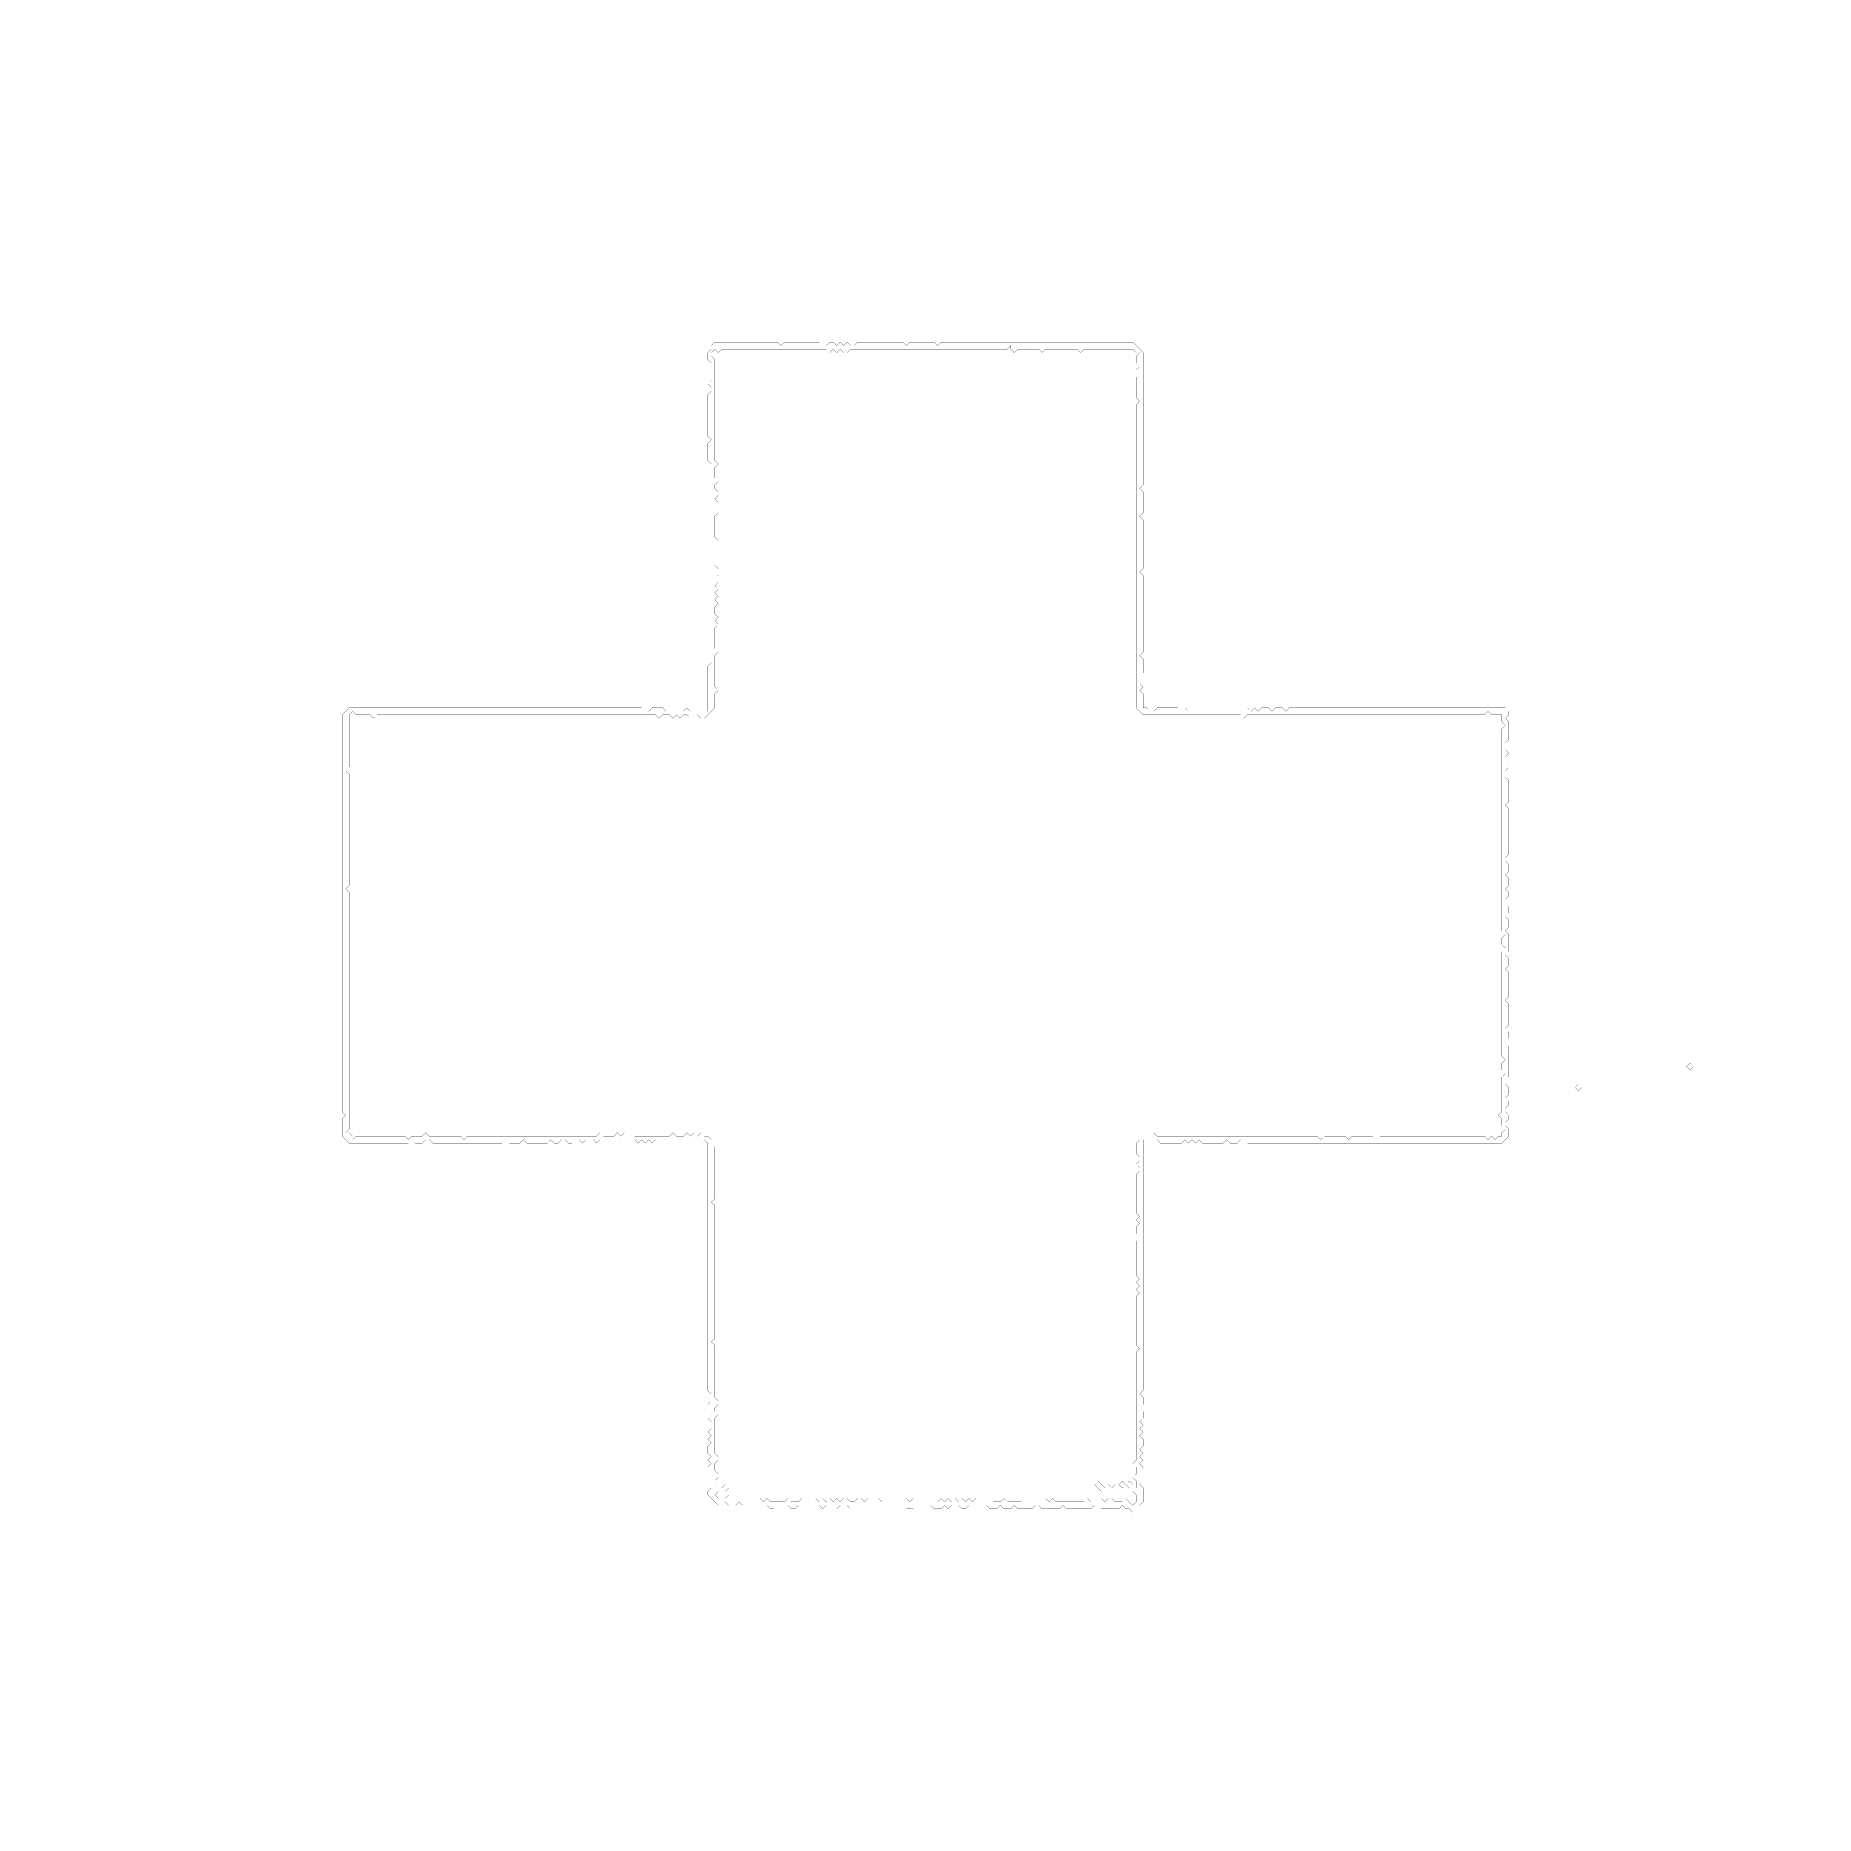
# Model space of a CAD drawing. Header units: metres. Extents: x 0 to 5034, y -5034 to 0.
import ezdxf

# ---------------------------------------------------------------- set-up
doc = ezdxf.new("R2010")
doc.units = ezdxf.units.M
doc.layers.add('conductor', color=1, linetype='Continuous')
doc.layers.add('substrate', color=5, linetype='Continuous')

msp = doc.modelspace()

# ---------------------------------------------------------------- linework, layer by layer
at = {"layer": 'conductor', "const_width": 0.5}
for points in [[(2758.4, -876.8), (2748.6, -886.6), (2738.7, -886.6), (2728.9, -886.6), (2719, -886.6), (2709.2, -886.6), (2699.3, -886.6), (2689.5, -886.6), (2679.6, -886.6), (2669.8, -886.6), (2659.9, -886.6), (2650.1, -886.6), (2640.2, -886.6), (2630.4, -886.6), (2620.5, -886.6), (2610.7, -886.6), (2600.8, -886.6), (2591, -886.6), (2581.1, -886.6), (2571.3, -886.6), (2561.4, -886.6), (2551.6, -886.6), (2541.7, -886.6), (2531.9, -886.6), (2522, -886.6), (2512.1, -886.6), (2502.3, -886.6), (2492.4, -886.6), (2482.6, -886.6), (2472.7, -886.6), (2462.9, -886.6), (2453, -886.6), (2443.2, -886.6), (2433.3, -886.6), (2423.5, -886.6), (2413.6, -886.6), (2403.8, -886.6), (2393.9, -886.6), (2384.1, -886.6), (2374.2, -886.6), (2364.4, -886.6), (2354.5, -886.6), (2344.7, -886.6), (2334.8, -886.6), (2325, -886.6), (2315.1, -886.6), (2305.3, -886.6), (2295.4, -896.5), (2285.6, -896.5), (2275.7, -886.6), (2265.9, -896.5), (2256, -886.6), (2246.2, -896.5), (2236.3, -886.6), (2226.5, -886.6), (2216.6, -886.6), (2206.8, -886.6), (2196.9, -886.6), (2187, -886.6), (2177.2, -886.6), (2167.3, -886.6), (2157.5, -886.6), (2147.6, -886.6), (2137.8, -886.6), (2127.9, -886.6), (2118.1, -886.6), (2108.2, -886.6), (2098.4, -886.6), (2088.5, -886.6), (2078.7, -886.6), (2068.8, -886.6), (2059, -886.6), (2049.1, -886.6), (2039.3, -886.6), (2029.4, -886.6), (2019.6, -886.6), (2009.7, -886.6), (1999.9, -886.6), (1990, -886.6), (1980.2, -886.6), (1970.3, -886.6), (1960.5, -886.6), (1950.6, -886.6), (1940.8, -886.6), (1930.9, -896.5), (1921.1, -886.6), (1911.2, -896.5), (1911.2, -906.3), (1921.1, -916.2), (1921.1, -926), (1921.1, -935.9), (1921.1, -945.8), (1921.1, -955.6), (1921.1, -965.5), (1921.1, -975.3), (1921.1, -985.2), (1921.1, -995), (1921.1, -1004.9), (1921.1, -1014.7), (1921.1, -1024.6), (1921.1, -1034.4), (1921.1, -1044.3), (1921.1, -1054.1), (1921.1, -1064), (1921.1, -1073.8), (1921.1, -1083.7), (1921.1, -1093.5), (1921.1, -1103.4), (1921.1, -1113.2), (1921.1, -1123.1), (1921.1, -1132.9), (1921.1, -1142.8), (1921.1, -1152.6), (1921.1, -1162.5), (1921.1, -1172.3), (1921.1, -1182.2), (1921.1, -1192), (1921.1, -1201.9), (1930.9, -1211.7), (1921.1, -1221.6), (1921.1, -1231.4), (1921.1, -1241.3), (1921.1, -1251.1), (1930.9, -1261), (1921.1, -1270.9), (1921.1, -1280.7), (1930.9, -1290.6), (1930.9, -1300.4), (1921.1, -1310.3), (1930.9, -1320.1), (1930.9, -1330), (1930.9, -1339.8), (1930.9, -1349.7), (1921.1, -1359.5), (1921.1, -1369.4), (1921.1, -1379.2), (1921.1, -1389.1), (1921.1, -1398.9), (1921.1, -1408.8), (1921.1, -1418.6), (1930.9, -1428.5), (1930.9, -1438.3), (1930.9, -1448.2), (1930.9, -1458), (1930.9, -1467.9), (1930.9, -1477.7), (1930.9, -1487.6), (1921.1, -1497.4), (1930.9, -1507.3), (1921.1, -1517.1), (1930.9, -1527), (1930.9, -1536.8), (1930.9, -1546.7), (1921.1, -1556.5), (1930.9, -1566.4), (1921.1, -1576.2), (1930.9, -1586.1), (1921.1, -1596), (1930.9, -1605.8), (1921.1, -1615.7), (1921.1, -1625.5), (1921.1, -1635.4), (1930.9, -1645.2), (1921.1, -1655.1), (1930.9, -1664.9), (1921.1, -1674.8), (1921.1, -1684.6), (1921.1, -1694.5), (1921.1, -1704.3), (1921.1, -1714.2), (1921.1, -1724), (1921.1, -1733.9), (1930.9, -1743.7), (1921.1, -1753.6), (1921.1, -1763.4), (1921.1, -1773.3), (1921.1, -1783.1), (1921.1, -1793), (1921.1, -1802.8), (1921.1, -1812.7), (1921.1, -1822.5), (1921.1, -1832.4), (1921.1, -1842.2), (1930.9, -1852.1), (1921.1, -1861.9), (1921.1, -1871.8), (1921.1, -1881.6), (1921.1, -1891.5), (1921.1, -1901.4), (1911.2, -1911.2), (1901.4, -1921.1), (1891.5, -1930.9), (1881.6, -1930.9), (1871.8, -1921.1), (1861.9, -1930.9), (1852.1, -1930.9), (1842.2, -1921.1), (1832.4, -1921.1), (1822.5, -1930.9), (1812.7, -1921.1), (1802.8, -1930.9), (1793, -1921.1), (1783.1, -1921.1), (1773.3, -1921.1), (1763.4, -1930.9), (1753.6, -1921.1), (1743.7, -1921.1), (1733.9, -1921.1), (1724, -1921.1), (1714.2, -1921.1), (1704.3, -1921.1), (1694.5, -1921.1), (1684.6, -1921.1), (1674.8, -1921.1), (1664.9, -1921.1), (1655.1, -1921.1), (1645.2, -1921.1), (1635.4, -1921.1), (1625.5, -1921.1), (1615.7, -1921.1), (1605.8, -1921.1), (1596, -1921.1), (1586.1, -1921.1), (1576.2, -1921.1), (1566.4, -1921.1), (1556.5, -1921.1), (1546.7, -1921.1), (1536.8, -1921.1), (1527, -1921.1), (1517.1, -1921.1), (1507.3, -1921.1), (1497.4, -1921.1), (1487.6, -1921.1), (1477.7, -1921.1), (1467.9, -1921.1), (1458, -1921.1), (1448.2, -1921.1), (1438.3, -1921.1), (1428.5, -1921.1), (1418.6, -1921.1), (1408.8, -1921.1), (1398.9, -1921.1), (1389.1, -1921.1), (1379.2, -1921.1), (1369.4, -1921.1), (1359.5, -1921.1), (1349.7, -1921.1), (1339.8, -1921.1), (1330, -1921.1), (1320.1, -1921.1), (1310.3, -1921.1), (1300.4, -1921.1), (1290.6, -1921.1), (1280.7, -1921.1), (1270.9, -1921.1), (1261, -1921.1), (1251.1, -1921.1), (1241.3, -1921.1), (1231.4, -1921.1), (1221.6, -1921.1), (1211.7, -1921.1), (1201.9, -1921.1), (1192, -1921.1), (1182.2, -1921.1), (1172.3, -1921.1), (1162.5, -1921.1), (1152.6, -1921.1), (1142.8, -1921.1), (1132.9, -1921.1), (1123.1, -1921.1), (1113.2, -1921.1), (1103.4, -1921.1), (1093.5, -1921.1), (1083.7, -1921.1), (1073.8, -1921.1), (1064, -1921.1), (1054.1, -1921.1), (1044.3, -1921.1), (1034.4, -1921.1), (1024.6, -1921.1), (1014.7, -1921.1), (1004.9, -1921.1), (995, -1921.1), (985.2, -1921.1), (975.3, -1921.1), (965.5, -1921.1), (955.6, -1930.9), (945.8, -1921.1), (935.9, -1921.1), (926, -1921.1), (916.2, -1921.1), (906.3, -1921.1), (896.5, -1911.2), (886.6, -1921.1), (886.6, -1930.9), (886.6, -1940.8), (886.6, -1950.6), (886.6, -1960.5), (886.6, -1970.3), (886.6, -1980.2), (886.6, -1990), (886.6, -1999.9), (886.6, -2009.7), (886.6, -2019.6), (886.6, -2029.4), (886.6, -2039.3), (886.6, -2049.1), (886.6, -2059), (886.6, -2068.8), (876.8, -2078.7), (886.6, -2088.5), (886.6, -2098.4), (886.6, -2108.2), (886.6, -2118.1), (886.6, -2127.9), (886.6, -2137.8), (886.6, -2147.6), (886.6, -2157.5), (886.6, -2167.3), (886.6, -2177.2), (886.6, -2187), (886.6, -2196.9), (886.6, -2206.8), (886.6, -2216.6), (886.6, -2226.5), (886.6, -2236.3), (886.6, -2246.2), (886.6, -2256), (886.6, -2265.9), (886.6, -2275.7), (886.6, -2285.6), (886.6, -2295.4), (886.6, -2305.3), (886.6, -2315.1), (886.6, -2325), (886.6, -2334.8), (886.6, -2344.7), (886.6, -2354.5), (886.6, -2364.4), (886.6, -2374.2), (886.6, -2384.1), (886.6, -2393.9), (886.6, -2403.8), (876.8, -2413.6), (886.6, -2423.5), (886.6, -2433.3), (886.6, -2443.2), (886.6, -2453), (886.6, -2462.9), (886.6, -2472.7), (886.6, -2482.6), (886.6, -2492.4), (886.6, -2502.3), (886.6, -2512.1), (886.6, -2522), (886.6, -2531.9), (886.6, -2541.7), (886.6, -2551.6), (886.6, -2561.4), (886.6, -2571.3), (886.6, -2581.1), (886.6, -2591), (886.6, -2600.8), (886.6, -2610.7), (886.6, -2620.5), (886.6, -2630.4), (886.6, -2640.2), (886.6, -2650.1), (886.6, -2659.9), (886.6, -2669.8), (886.6, -2679.6), (886.6, -2689.5), (886.6, -2699.3), (886.6, -2709.2), (886.6, -2719), (886.6, -2728.9), (886.6, -2738.7), (886.6, -2748.6), (886.6, -2758.4), (886.6, -2768.3), (886.6, -2778.1), (886.6, -2788), (886.6, -2797.8), (886.6, -2807.7), (886.6, -2817.5), (886.6, -2827.4), (886.6, -2837.2), (886.6, -2847.1), (886.6, -2857), (886.6, -2866.8), (886.6, -2876.7), (886.6, -2886.5), (886.6, -2896.4), (886.6, -2906.2), (886.6, -2916.1), (886.6, -2925.9), (886.6, -2935.8), (886.6, -2945.6), (886.6, -2955.5), (886.6, -2965.3), (886.6, -2975.2), (886.6, -2985), (886.6, -2994.9), (886.6, -3004.7), (886.6, -3014.6), (886.6, -3024.4), (886.6, -3034.3), (886.6, -3044.1), (886.6, -3054), (886.6, -3063.8), (886.6, -3073.7), (886.6, -3083.5), (886.6, -3093.4), (876.8, -3103.2), (886.6, -3103.2), (896.5, -3113.1), (896.5, -3122.9), (906.3, -3113.1), (916.2, -3113.1), (926, -3113.1), (935.9, -3113.1), (945.8, -3113.1), (955.6, -3113.1), (965.5, -3113.1), (975.3, -3113.1), (985.2, -3113.1), (995, -3113.1), (1004.9, -3113.1), (1014.7, -3113.1), (1024.6, -3113.1), (1034.4, -3113.1), (1044.3, -3113.1), (1054.1, -3122.9), (1064, -3113.1), (1073.8, -3113.1), (1083.7, -3113.1), (1093.5, -3113.1), (1103.4, -3103.2), (1113.2, -3113.1), (1123.1, -3113.1), (1132.9, -3113.1), (1142.8, -3113.1), (1152.6, -3113.1), (1162.5, -3113.1), (1172.3, -3113.1), (1182.2, -3113.1), (1192, -3113.1), (1201.9, -3113.1), (1211.7, -3122.9), (1221.6, -3113.1), (1231.4, -3113.1), (1241.3, -3113.1), (1251.1, -3113.1), (1261, -3113.1), (1270.9, -3113.1), (1280.7, -3113.1), (1290.6, -3113.1), (1300.4, -3113.1), (1310.3, -3113.1), (1320.1, -3113.1), (1330, -3113.1), (1339.8, -3113.1), (1349.7, -3113.1), (1359.5, -3113.1), (1369.4, -3113.1), (1379.2, -3113.1), (1389.1, -3113.1), (1398.9, -3113.1), (1408.8, -3113.1), (1418.6, -3113.1), (1428.5, -3113.1), (1438.3, -3113.1), (1448.2, -3113.1), (1458, -3113.1), (1467.9, -3113.1), (1477.7, -3113.1), (1487.6, -3113.1), (1497.4, -3113.1), (1507.3, -3113.1), (1517.1, -3113.1), (1527, -3113.1), (1536.8, -3113.1), (1546.7, -3113.1), (1556.5, -3113.1), (1566.4, -3113.1), (1576.2, -3113.1), (1586.1, -3113.1), (1596, -3103.2), (1605.8, -3113.1), (1615.7, -3113.1), (1625.5, -3113.1), (1635.4, -3113.1), (1645.2, -3103.2), (1655.1, -3113.1), (1664.9, -3103.2), (1674.8, -3103.2), (1684.6, -3103.2), (1694.5, -3113.1), (1704.3, -3113.1), (1714.2, -3113.1), (1724, -3113.1), (1733.9, -3113.1), (1743.7, -3113.1), (1753.6, -3113.1), (1763.4, -3113.1), (1773.3, -3113.1), (1783.1, -3113.1), (1793, -3113.1), (1802.8, -3103.2), (1812.7, -3113.1), (1822.5, -3113.1), (1832.4, -3113.1), (1842.2, -3103.2), (1852.1, -3113.1), (1861.9, -3103.2), (1871.8, -3113.1), (1881.6, -3103.2), (1891.5, -3113.1), (1901.4, -3113.1), (1911.2, -3122.9), (1911.2, -3132.8), (1921.1, -3142.6), (1921.1, -3152.5), (1921.1, -3162.4), (1921.1, -3172.2), (1921.1, -3182.1), (1921.1, -3191.9), (1921.1, -3201.8), (1921.1, -3211.6), (1921.1, -3221.5), (1921.1, -3231.3), (1921.1, -3241.2), (1921.1, -3251), (1921.1, -3260.9), (1921.1, -3270.7), (1921.1, -3280.6), (1921.1, -3290.4), (1911.2, -3300.3), (1921.1, -3310.1), (1921.1, -3320), (1921.1, -3329.8), (1921.1, -3339.7), (1921.1, -3349.5), (1921.1, -3359.4), (1921.1, -3369.2), (1921.1, -3379.1), (1921.1, -3388.9), (1921.1, -3398.8), (1921.1, -3408.6), (1921.1, -3418.5), (1921.1, -3428.3), (1921.1, -3438.2), (1921.1, -3448), (1921.1, -3457.9), (1921.1, -3467.8), (1921.1, -3477.6), (1921.1, -3487.5), (1921.1, -3497.3), (1921.1, -3507.2), (1921.1, -3517), (1921.1, -3526.9), (1921.1, -3536.7), (1921.1, -3546.6), (1921.1, -3556.4), (1921.1, -3566.3), (1921.1, -3576.1), (1921.1, -3586), (1921.1, -3595.8), (1921.1, -3605.7), (1921.1, -3615.5), (1921.1, -3625.4), (1921.1, -3635.2), (1921.1, -3645.1), (1921.1, -3654.9), (1921.1, -3664.8), (1921.1, -3674.6), (1921.1, -3684.5), (1911.2, -3694.3), (1921.1, -3704.2), (1921.1, -3714), (1921.1, -3723.9), (1921.1, -3733.7), (1921.1, -3743.6), (1921.1, -3753.4), (1921.1, -3763.3), (1921.1, -3773.1), (1921.1, -3783), (1921.1, -3792.9), (1921.1, -3802.7), (1921.1, -3812.6), (1921.1, -3822.4), (1921.1, -3832.3), (1921.1, -3842.1), (1921.1, -3852), (1930.9, -3861.8), (1930.9, -3871.7), (1921.1, -3881.5), (1921.1, -3891.4), (1930.9, -3901.2), (1921.1, -3911.1), (1921.1, -3920.9), (1921.1, -3930.8), (1921.1, -3940.6), (1921.1, -3950.5), (1921.1, -3960.3), (1921.1, -3970.2), (1921.1, -3980), (1921.1, -3989.9), (1921.1, -3999.7), (1921.1, -4009.6), (1930.9, -4019.4), (1930.9, -4029.3), (1921.1, -4039.1), (1921.1, -4049), (1921.1, -4058.8), (1930.9, -4068.7), (1930.9, -4078.5), (1921.1, -4088.4), (1930.9, -4098.2), (1930.9, -4108.1), (1930.9, -4118), (1921.1, -4127.8), (1930.9, -4137.7), (1940.8, -4137.7), (1950.6, -4137.7), (1960.5, -4127.8), (1970.3, -4137.7), (1980.2, -4137.7), (1990, -4137.7), (1999.9, -4137.7), (2009.7, -4137.7), (2019.6, -4137.7), (2029.4, -4137.7), (2039.3, -4137.7), (2049.1, -4137.7), (2059, -4147.5), (2068.8, -4137.7), (2078.7, -4147.5), (2088.5, -4147.5), (2098.4, -4147.5), (2108.2, -4147.5), (2118.1, -4147.5), (2127.9, -4137.7), (2137.8, -4147.5), (2147.6, -4147.5), (2157.5, -4147.5), (2167.3, -4137.7), (2177.2, -4137.7), (2187, -4137.7), (2196.9, -4137.7), (2206.8, -4137.7), (2216.6, -4147.5), (2226.5, -4137.7), (2236.3, -4147.5), (2246.2, -4137.7), (2256, -4147.5), (2265.9, -4137.7), (2275.7, -4147.5), (2285.6, -4137.7), (2295.4, -4137.7), (2305.3, -4147.5), (2315.1, -4147.5), (2325, -4137.7), (2334.8, -4137.7), (2344.7, -4147.5), (2354.5, -4137.7), (2364.4, -4137.7), (2374.2, -4137.7), (2384.1, -4137.7), (2393.9, -4147.5), (2403.8, -4137.7), (2413.6, -4137.7), (2423.5, -4137.7), (2433.3, -4137.7), (2443.2, -4137.7), (2453, -4137.7), (2462.9, -4137.7), (2472.7, -4147.5), (2482.6, -4137.7), (2492.4, -4137.7), (2502.3, -4137.7), (2512.1, -4137.7), (2522, -4137.7), (2531.9, -4137.7), (2541.7, -4137.7), (2551.6, -4147.5), (2561.4, -4137.7), (2571.3, -4147.5), (2581.1, -4137.7), (2591, -4147.5), (2600.8, -4137.7), (2610.7, -4147.5), (2620.5, -4137.7), (2630.4, -4147.5), (2640.2, -4137.7), (2650.1, -4147.5), (2659.9, -4137.7), (2669.8, -4137.7), (2679.6, -4137.7), (2689.5, -4137.7), (2699.3, -4137.7), (2709.2, -4147.5), (2719, -4147.5), (2728.9, -4147.5), (2738.7, -4137.7), (2748.6, -4147.5), (2758.4, -4147.5), (2768.3, -4147.5), (2778.1, -4147.5), (2788, -4147.5), (2797.8, -4137.7), (2807.7, -4137.7), (2817.5, -4137.7), (2827.4, -4137.7), (2837.2, -4137.7), (2847.1, -4137.7), (2857, -4137.7), (2866.8, -4147.5), (2876.7, -4137.7), (2886.5, -4147.5), (2896.4, -4147.5), (2906.2, -4147.5), (2916.1, -4147.5), (2925.9, -4147.5), (2935.8, -4147.5), (2945.6, -4147.5), (2955.5, -4147.5), (2965.3, -4147.5), (2975.2, -4137.7), (2985, -4147.5), (2994.9, -4137.7), (3004.7, -4137.7), (3014.6, -4137.7), (3024.4, -4147.5), (3034.3, -4137.7), (3044.1, -4137.7), (3054, -4147.5), (3063.8, -4147.5), (3073.7, -4147.5), (3083.5, -4137.7), (3093.4, -4147.5), (3103.2, -4157.4), (3113.1, -4147.5), (3113.1, -4137.7), (3113.1, -4127.8), (3103.2, -4118), (3113.1, -4108.1), (3113.1, -4098.2), (3113.1, -4088.4), (3103.2, -4078.5), (3113.1, -4068.7), (3113.1, -4058.8), (3113.1, -4049), (3103.2, -4039.1), (3113.1, -4029.3), (3113.1, -4019.4), (3113.1, -4009.6), (3113.1, -3999.7), (3113.1, -3989.9), (3113.1, -3980), (3113.1, -3970.2), (3113.1, -3960.3), (3113.1, -3950.5), (3113.1, -3940.6), (3113.1, -3930.8), (3113.1, -3920.9), (3113.1, -3911.1), (3113.1, -3901.2), (3113.1, -3891.4), (3113.1, -3881.5), (3113.1, -3871.7), (3113.1, -3861.8), (3113.1, -3852), (3113.1, -3842.1), (3113.1, -3832.3), (3113.1, -3822.4), (3113.1, -3812.6), (3113.1, -3802.7), (3113.1, -3792.9), (3113.1, -3783), (3113.1, -3773.1), (3113.1, -3763.3), (3113.1, -3753.4), (3113.1, -3743.6), (3113.1, -3733.7), (3113.1, -3723.9), (3122.9, -3714), (3113.1, -3704.2), (3113.1, -3694.3), (3113.1, -3684.5), (3113.1, -3674.6), (3113.1, -3664.8), (3113.1, -3654.9), (3113.1, -3645.1), (3113.1, -3635.2), (3113.1, -3625.4), (3113.1, -3615.5), (3113.1, -3605.7), (3113.1, -3595.8), (3113.1, -3586), (3113.1, -3576.1), (3113.1, -3566.3), (3122.9, -3556.4), (3113.1, -3546.6), (3122.9, -3536.7), (3113.1, -3526.9), (3122.9, -3517), (3113.1, -3507.2), (3113.1, -3497.3), (3113.1, -3487.5), (3113.1, -3477.6), (3113.1, -3467.8), (3113.1, -3457.9), (3113.1, -3448), (3113.1, -3438.2), (3113.1, -3428.3), (3113.1, -3418.5), (3113.1, -3408.6), (3122.9, -3398.8), (3113.1, -3388.9), (3113.1, -3379.1), (3113.1, -3369.2), (3122.9, -3359.4), (3113.1, -3349.5), (3122.9, -3339.7), (3113.1, -3329.8), (3113.1, -3320), (3113.1, -3310.1), (3113.1, -3300.3), (3113.1, -3290.4), (3113.1, -3280.6), (3113.1, -3270.7), (3113.1, -3260.9), (3113.1, -3251), (3113.1, -3241.2), (3113.1, -3231.3), (3113.1, -3221.5), (3122.9, -3211.6), (3122.9, -3201.8), (3113.1, -3191.9), (3122.9, -3182.1), (3122.9, -3172.2), (3113.1, -3162.4), (3113.1, -3152.5), (3113.1, -3142.6), (3113.1, -3132.8), (3122.9, -3122.9), (3122.9, -3113.1), (3132.8, -3103.2), (3142.6, -3103.2), (3152.5, -3103.2), (3162.4, -3103.2), (3172.2, -3113.1), (3182.1, -3113.1), (3191.9, -3113.1), (3201.8, -3113.1), (3211.6, -3113.1), (3221.5, -3113.1), (3231.3, -3113.1), (3241.2, -3113.1), (3251, -3113.1), (3260.9, -3113.1), (3270.7, -3113.1), (3280.6, -3113.1), (3290.4, -3113.1), (3300.3, -3113.1), (3310.1, -3113.1), (3320, -3113.1), (3329.8, -3113.1), (3339.7, -3113.1), (3349.5, -3113.1), (3359.4, -3113.1), (3369.2, -3113.1), (3379.1, -3113.1), (3388.9, -3113.1), (3398.8, -3113.1), (3408.6, -3113.1), (3418.5, -3113.1), (3428.3, -3113.1), (3438.2, -3113.1), (3448, -3113.1), (3457.9, -3113.1), (3467.8, -3113.1), (3477.6, -3113.1), (3487.5, -3113.1), (3497.3, -3113.1), (3507.2, -3113.1), (3517, -3113.1), (3526.9, -3113.1), (3536.7, -3113.1), (3546.6, -3113.1), (3556.4, -3113.1), (3566.3, -3113.1), (3576.1, -3113.1), (3586, -3113.1), (3595.8, -3113.1), (3605.7, -3113.1), (3615.5, -3113.1), (3625.4, -3113.1), (3635.2, -3122.9), (3645.1, -3113.1), (3654.9, -3113.1), (3664.8, -3113.1), (3674.6, -3113.1), (3684.5, -3113.1), (3694.3, -3113.1), (3704.2, -3113.1), (3714, -3122.9), (3723.9, -3113.1), (3733.7, -3113.1), (3743.6, -3113.1), (3753.4, -3113.1), (3763.3, -3113.1), (3773.1, -3113.1), (3783, -3113.1), (3792.9, -3122.9), (3802.7, -3113.1), (3812.6, -3113.1), (3822.4, -3113.1), (3832.3, -3113.1), (3842.1, -3113.1), (3852, -3113.1), (3861.8, -3113.1), (3871.7, -3113.1), (3881.5, -3113.1), (3891.4, -3113.1), (3901.2, -3113.1), (3911.1, -3113.1), (3920.9, -3113.1), (3930.8, -3113.1), (3940.6, -3113.1), (3950.5, -3113.1), (3960.3, -3113.1), (3970.2, -3113.1), (3980, -3113.1), (3989.9, -3113.1), (3999.7, -3113.1), (4009.6, -3113.1), (4019.4, -3113.1), (4029.3, -3113.1), (4039.1, -3113.1), (4049, -3113.1), (4058.8, -3113.1), (4068.7, -3113.1), (4078.5, -3113.1), (4088.4, -3113.1), (4098.2, -3113.1), (4108.1, -3122.9), (4118, -3113.1), (4127.8, -3122.9), (4137.7, -3113.1), (4147.5, -3113.1), (4147.5, -3103.2), (4157.4, -3093.4), (4147.5, -3083.5), (4147.5, -3073.7), (4147.5, -3063.8), (4137.7, -3054), (4147.5, -3044.1), (4147.5, -3034.3), (4147.5, -3024.4), (4147.5, -3014.6), (4147.5, -3004.7), (4147.5, -2994.9), (4147.5, -2985), (4147.5, -2975.2), (4147.5, -2965.3), (4147.5, -2955.5), (4147.5, -2945.6), (4157.4, -2935.8), (4147.5, -2925.9), (4147.5, -2916.1), (4147.5, -2906.2), (4157.4, -2896.4), (4147.5, -2886.5), (4147.5, -2876.7), (4147.5, -2866.8), (4147.5, -2857), (4147.5, -2847.1), (4147.5, -2837.2), (4147.5, -2827.4), (4147.5, -2817.5), (4147.5, -2807.7), (4147.5, -2797.8), (4147.5, -2788), (4147.5, -2778.1), (4147.5, -2768.3), (4147.5, -2758.4), (4147.5, -2748.6), (4147.5, -2738.7), (4147.5, -2728.9), (4147.5, -2719), (4147.5, -2709.2), (4147.5, -2699.3), (4147.5, -2689.5), (4147.5, -2679.6), (4147.5, -2669.8), (4147.5, -2659.9), (4147.5, -2650.1), (4147.5, -2640.2), (4147.5, -2630.4), (4147.5, -2620.5), (4147.5, -2610.7), (4147.5, -2600.8), (4147.5, -2591), (4157.4, -2581.1), (4147.5, -2571.3), (4147.5, -2561.4), (4147.5, -2551.6), (4157.4, -2541.7), (4147.5, -2531.9), (4147.5, -2522), (4147.5, -2512.1), (4147.5, -2502.3), (4147.5, -2492.4), (4147.5, -2482.6), (4147.5, -2472.7), (4147.5, -2462.9), (4147.5, -2453), (4147.5, -2443.2), (4147.5, -2433.3), (4147.5, -2423.5), (4147.5, -2413.6), (4147.5, -2403.8), (4147.5, -2393.9), (4147.5, -2384.1), (4147.5, -2374.2), (4147.5, -2364.4), (4147.5, -2354.5), (4147.5, -2344.7), (4147.5, -2334.8), (4147.5, -2325), (4147.5, -2315.1), (4147.5, -2305.3), (4147.5, -2295.4), (4147.5, -2285.6), (4147.5, -2275.7), (4147.5, -2265.9), (4147.5, -2256), (4147.5, -2246.2), (4147.5, -2236.3), (4147.5, -2226.5), (4147.5, -2216.6), (4147.5, -2206.8), (4147.5, -2196.9), (4147.5, -2187), (4147.5, -2177.2), (4147.5, -2167.3), (4147.5, -2157.5), (4147.5, -2147.6), (4147.5, -2137.8), (4147.5, -2127.9), (4147.5, -2118.1), (4147.5, -2108.2), (4147.5, -2098.4), (4147.5, -2088.5), (4147.5, -2078.7), (4147.5, -2068.8), (4147.5, -2059), (4147.5, -2049.1), (4147.5, -2039.3), (4147.5, -2029.4), (4147.5, -2019.6), (4147.5, -2009.7), (4147.5, -1999.9), (4147.5, -1990), (4147.5, -1980.2), (4147.5, -1970.3), (4147.5, -1960.5), (4157.4, -1950.6), (4147.5, -1940.8), (4147.5, -1930.9), (4147.5, -1921.1), (4137.7, -1921.1), (4127.8, -1921.1), (4118, -1921.1), (4108.1, -1911.2), (4098.2, -1921.1), (4088.4, -1921.1), (4078.5, -1921.1), (4068.7, -1921.1), (4058.8, -1921.1), (4049, -1921.1), (4039.1, -1921.1), (4029.3, -1921.1), (4019.4, -1921.1), (4009.6, -1921.1), (3999.7, -1921.1), (3989.9, -1921.1), (3980, -1921.1), (3970.2, -1921.1), (3960.3, -1921.1), (3950.5, -1921.1), (3940.6, -1921.1), (3930.8, -1921.1), (3920.9, -1921.1), (3911.1, -1921.1), (3901.2, -1921.1), (3891.4, -1921.1), (3881.5, -1921.1), (3871.7, -1921.1), (3861.8, -1921.1), (3852, -1921.1), (3842.1, -1921.1), (3832.3, -1921.1), (3822.4, -1921.1), (3812.6, -1921.1), (3802.7, -1921.1), (3792.9, -1921.1), (3783, -1921.1), (3773.1, -1921.1), (3763.3, -1921.1), (3753.4, -1921.1), (3743.6, -1921.1), (3733.7, -1921.1), (3723.9, -1921.1), (3714, -1921.1), (3704.2, -1921.1), (3694.3, -1921.1), (3684.5, -1921.1), (3674.6, -1921.1), (3664.8, -1921.1), (3654.9, -1921.1), (3645.1, -1921.1), (3635.2, -1921.1), (3625.4, -1921.1), (3615.5, -1921.1), (3605.7, -1921.1), (3595.8, -1921.1), (3586, -1921.1), (3576.1, -1921.1), (3566.3, -1921.1), (3556.4, -1921.1), (3546.6, -1921.1), (3536.7, -1921.1), (3526.9, -1921.1), (3517, -1921.1), (3507.2, -1921.1), (3497.3, -1921.1), (3487.5, -1921.1), (3477.6, -1921.1), (3467.8, -1921.1), (3457.9, -1921.1), (3448, -1921.1), (3438.2, -1921.1), (3428.3, -1921.1), (3418.5, -1930.9), (3408.6, -1921.1), (3398.8, -1921.1), (3388.9, -1921.1), (3379.1, -1921.1), (3369.2, -1921.1), (3359.4, -1921.1), (3349.5, -1921.1), (3339.7, -1921.1), (3329.8, -1921.1), (3320, -1921.1), (3310.1, -1921.1), (3300.3, -1921.1), (3290.4, -1921.1), (3280.6, -1921.1), (3270.7, -1921.1), (3260.9, -1921.1), (3251, -1921.1), (3241.2, -1921.1), (3231.3, -1921.1), (3221.5, -1921.1), (3211.6, -1921.1), (3201.8, -1921.1), (3191.9, -1921.1), (3182.1, -1921.1), (3172.2, -1921.1), (3162.4, -1921.1), (3152.5, -1921.1), (3142.6, -1921.1), (3132.8, -1921.1), (3122.9, -1911.2), (3113.1, -1901.4), (3113.1, -1891.5), (3113.1, -1881.6), (3113.1, -1871.8), (3113.1, -1861.9), (3113.1, -1852.1), (3113.1, -1842.2), (3113.1, -1832.4), (3113.1, -1822.5), (3113.1, -1812.7), (3113.1, -1802.8), (3113.1, -1793), (3113.1, -1783.1), (3113.1, -1773.3), (3113.1, -1763.4), (3113.1, -1753.6), (3113.1, -1743.7), (3113.1, -1733.9), (3113.1, -1724), (3113.1, -1714.2), (3113.1, -1704.3), (3113.1, -1694.5), (3113.1, -1684.6), (3113.1, -1674.8), (3113.1, -1664.9), (3113.1, -1655.1), (3113.1, -1645.2), (3113.1, -1635.4), (3113.1, -1625.5), (3113.1, -1615.7), (3113.1, -1605.8), (3113.1, -1596), (3113.1, -1586.1), (3113.1, -1576.2), (3113.1, -1566.4), (3113.1, -1556.5), (3113.1, -1546.7), (3113.1, -1536.8), (3113.1, -1527), (3113.1, -1517.1), (3113.1, -1507.3), (3113.1, -1497.4), (3113.1, -1487.6), (3113.1, -1477.7), (3113.1, -1467.9), (3113.1, -1458), (3113.1, -1448.2), (3113.1, -1438.3), (3113.1, -1428.5), (3113.1, -1418.6), (3113.1, -1408.8), (3113.1, -1398.9), (3113.1, -1389.1), (3113.1, -1379.2), (3113.1, -1369.4), (3113.1, -1359.5), (3113.1, -1349.7), (3113.1, -1339.8), (3113.1, -1330), (3113.1, -1320.1), (3113.1, -1310.3), (3113.1, -1300.4), (3113.1, -1290.6), (3113.1, -1280.7), (3113.1, -1270.9), (3113.1, -1261), (3113.1, -1251.1), (3113.1, -1241.3), (3113.1, -1231.4), (3113.1, -1221.6), (3113.1, -1211.7), (3113.1, -1201.9), (3113.1, -1192), (3113.1, -1182.2), (3113.1, -1172.3), (3113.1, -1162.5), (3113.1, -1152.6), (3113.1, -1142.8), (3113.1, -1132.9), (3113.1, -1123.1), (3113.1, -1113.2), (3113.1, -1103.4), (3113.1, -1093.5), (3113.1, -1083.7), (3113.1, -1073.8), (3113.1, -1064), (3113.1, -1054.1), (3113.1, -1044.3), (3122.9, -1034.4), (3113.1, -1024.6), (3113.1, -1014.7), (3113.1, -1004.9), (3113.1, -995), (3113.1, -985.2), (3113.1, -975.3), (3113.1, -965.5), (3122.9, -955.6), (3113.1, -945.8), (3122.9, -935.9), (3113.1, -926), (3113.1, -916.2), (3113.1, -906.3), (3122.9, -896.5), (3113.1, -896.5), (3103.2, -886.6), (3093.4, -886.6), (3083.5, -886.6), (3073.7, -886.6), (3063.8, -886.6), (3054, -886.6), (3044.1, -886.6), (3034.3, -886.6), (3024.4, -886.6), (3014.6, -886.6), (3004.7, -886.6), (2994.9, -886.6), (2985, -886.6), (2975.2, -886.6), (2965.3, -886.6), (2955.5, -896.5), (2945.6, -886.6), (2935.8, -886.6), (2925.9, -886.6), (2916.1, -886.6), (2906.2, -886.6), (2896.4, -886.6), (2886.5, -886.6), (2876.7, -886.6), (2866.8, -886.6), (2857, -886.6), (2847.1, -896.5), (2837.2, -886.6), (2827.4, -886.6), (2817.5, -886.6), (2807.7, -886.6), (2797.8, -886.6), (2788, -886.6), (2778.1, -886.6), (2768.3, -896.5), (2758.4, -886.6)], [(3034.3, -4078.5), (3044.1, -4068.7), (3054, -4078.5), (3044.1, -4088.4)], [(1940.8, -4108.1), (1950.6, -4098.2), (1960.5, -4108.1), (1950.6, -4118)], [(2994.9, -4098.2), (3004.7, -4088.4), (3014.6, -4098.2), (3004.7, -4108.1)], [(3004.7, -4108.1), (3014.6, -4098.2), (3024.4, -4108.1), (3014.6, -4118)], [(3034.3, -4098.2), (3044.1, -4088.4), (3054, -4098.2), (3044.1, -4108.1)], [(3063.8, -4098.2), (3073.7, -4088.4), (3083.5, -4098.2), (3073.7, -4108.1)], [(3083.5, -4098.2), (3093.4, -4088.4), (3103.2, -4098.2), (3093.4, -4108.1)]]:
    msp.add_lwpolyline(points, close=True, dxfattribs=at)
at = {"layer": 'substrate', "const_width": 0.5}
for points in [[(0, 0), (0, -9.9), (0, -19.7), (0, -29.6), (0, -39.4), (0, -49.3), (0, -59.1), (0, -69), (0, -78.8), (0, -88.7), (0, -98.5), (0, -108.4), (0, -118.2), (0, -128.1), (0, -137.9), (0, -147.8), (0, -157.6), (0, -167.5), (0, -177.3), (0, -187.2), (0, -197), (0, -206.9), (0, -216.7), (0, -226.6), (0, -236.4), (0, -246.3), (0, -256.1), (0, -266), (0, -275.8), (0, -285.7), (0, -295.5), (0, -305.4), (0, -315.2), (0, -325.1), (0, -335), (0, -344.8), (0, -354.7), (0, -364.5), (0, -374.4), (0, -384.2), (0, -394.1), (0, -403.9), (0, -413.8), (0, -423.6), (0, -433.5), (0, -443.3), (0, -453.2), (0, -463), (0, -472.9), (0, -482.7), (0, -492.6), (0, -502.4), (0, -512.3), (0, -522.1), (0, -532), (0, -541.8), (0, -551.7), (0, -561.5), (0, -571.4), (0, -581.2), (0, -591.1), (0, -600.9), (0, -610.8), (0, -620.6), (0, -630.5), (0, -640.4), (0, -650.2), (0, -660.1), (0, -669.9), (0, -679.8), (0, -689.6), (0, -699.5), (0, -709.3), (0, -719.2), (0, -729), (0, -738.9), (0, -748.7), (0, -758.6), (0, -768.4), (0, -778.3), (0, -788.1), (0, -798), (0, -807.8), (0, -817.7), (0, -827.5), (0, -837.4), (0, -847.2), (0, -857.1), (0, -866.9), (0, -876.8), (0, -886.6), (0, -896.5), (0, -906.3), (0, -916.2), (0, -926), (0, -935.9), (0, -945.8), (0, -955.6), (0, -965.5), (0, -975.3), (0, -985.2), (0, -995), (0, -1004.9), (0, -1014.7), (0, -1024.6), (0, -1034.4), (0, -1044.3), (0, -1054.1), (0, -1064), (0, -1073.8), (0, -1083.7), (0, -1093.5), (0, -1103.4), (0, -1113.2), (0, -1123.1), (0, -1132.9), (0, -1142.8), (0, -1152.6), (0, -1162.5), (0, -1172.3), (0, -1182.2), (0, -1192), (0, -1201.9), (0, -1211.7), (0, -1221.6), (0, -1231.4), (0, -1241.3), (0, -1251.1), (0, -1261), (0, -1270.9), (0, -1280.7), (0, -1290.6), (0, -1300.4), (0, -1310.3), (0, -1320.1), (0, -1330), (0, -1339.8), (0, -1349.7), (0, -1359.5), (0, -1369.4), (0, -1379.2), (0, -1389.1), (0, -1398.9), (0, -1408.8), (0, -1418.6), (0, -1428.5), (0, -1438.3), (0, -1448.2), (0, -1458), (0, -1467.9), (0, -1477.7), (0, -1487.6), (0, -1497.4), (0, -1507.3), (0, -1517.1), (0, -1527), (0, -1536.8), (0, -1546.7), (0, -1556.5), (0, -1566.4), (0, -1576.2), (0, -1586.1), (0, -1596), (0, -1605.8), (0, -1615.7), (0, -1625.5), (0, -1635.4), (0, -1645.2), (0, -1655.1), (0, -1664.9), (0, -1674.8), (0, -1684.6), (0, -1694.5), (0, -1704.3), (0, -1714.2), (0, -1724), (0, -1733.9), (0, -1743.7), (0, -1753.6), (0, -1763.4), (0, -1773.3), (0, -1783.1), (0, -1793), (0, -1802.8), (0, -1812.7), (0, -1822.5), (0, -1832.4), (0, -1842.2), (0, -1852.1), (0, -1861.9), (0, -1871.8), (0, -1881.6), (0, -1891.5), (0, -1901.4), (0, -1911.2), (0, -1921.1), (0, -1930.9), (0, -1940.8), (0, -1950.6), (0, -1960.5), (0, -1970.3), (0, -1980.2), (0, -1990), (0, -1999.9), (0, -2009.7), (0, -2019.6), (0, -2029.4), (0, -2039.3), (0, -2049.1), (0, -2059), (0, -2068.8), (0, -2078.7), (0, -2088.5), (0, -2098.4), (0, -2108.2), (0, -2118.1), (0, -2127.9), (0, -2137.8), (0, -2147.6), (0, -2157.5), (0, -2167.3), (0, -2177.2), (0, -2187), (0, -2196.9), (0, -2206.8), (0, -2216.6), (0, -2226.5), (0, -2236.3), (0, -2246.2), (0, -2256), (0, -2265.9), (0, -2275.7), (0, -2285.6), (0, -2295.4), (0, -2305.3), (0, -2315.1), (0, -2325), (0, -2334.8), (0, -2344.7), (0, -2354.5), (0, -2364.4), (0, -2374.2), (0, -2384.1), (0, -2393.9), (0, -2403.8), (0, -2413.6), (0, -2423.5), (0, -2433.3), (0, -2443.2), (0, -2453), (0, -2462.9), (0, -2472.7), (0, -2482.6), (0, -2492.4), (0, -2502.3), (0, -2512.1), (0, -2522), (0, -2531.9), (0, -2541.7), (0, -2551.6), (0, -2561.4), (0, -2571.3), (0, -2581.1), (0, -2591), (0, -2600.8), (0, -2610.7), (0, -2620.5), (0, -2630.4), (0, -2640.2), (0, -2650.1), (0, -2659.9), (0, -2669.8), (0, -2679.6), (0, -2689.5), (0, -2699.3), (0, -2709.2), (0, -2719), (0, -2728.9), (0, -2738.7), (0, -2748.6), (0, -2758.4), (0, -2768.3), (0, -2778.1), (0, -2788), (0, -2797.8), (0, -2807.7), (0, -2817.5), (0, -2827.4), (0, -2837.2), (0, -2847.1), (0, -2857), (0, -2866.8), (0, -2876.7), (0, -2886.5), (0, -2896.4), (0, -2906.2), (0, -2916.1), (0, -2925.9), (0, -2935.8), (0, -2945.6), (0, -2955.5), (0, -2965.3), (0, -2975.2), (0, -2985), (0, -2994.9), (0, -3004.7), (0, -3014.6), (0, -3024.4), (0, -3034.3), (0, -3044.1), (0, -3054), (0, -3063.8), (0, -3073.7), (0, -3083.5), (0, -3093.4), (0, -3103.2), (0, -3113.1), (0, -3122.9), (0, -3132.8), (0, -3142.6), (0, -3152.5), (0, -3162.4), (0, -3172.2), (0, -3182.1), (0, -3191.9), (0, -3201.8), (0, -3211.6), (0, -3221.5), (0, -3231.3), (0, -3241.2), (0, -3251), (0, -3260.9), (0, -3270.7), (0, -3280.6), (0, -3290.4), (0, -3300.3), (0, -3310.1), (0, -3320), (0, -3329.8), (0, -3339.7), (0, -3349.5), (0, -3359.4), (0, -3369.2), (0, -3379.1), (0, -3388.9), (0, -3398.8), (0, -3408.6), (0, -3418.5), (0, -3428.3), (0, -3438.2), (0, -3448), (0, -3457.9), (0, -3467.8), (0, -3477.6), (0, -3487.5), (0, -3497.3), (0, -3507.2), (0, -3517), (0, -3526.9), (0, -3536.7), (0, -3546.6), (0, -3556.4), (0, -3566.3), (0, -3576.1), (0, -3586), (0, -3595.8), (0, -3605.7), (0, -3615.5), (0, -3625.4), (0, -3635.2), (0, -3645.1), (0, -3654.9), (0, -3664.8), (0, -3674.6), (0, -3684.5), (0, -3694.3), (0, -3704.2), (0, -3714), (0, -3723.9), (0, -3733.7), (0, -3743.6), (0, -3753.4), (0, -3763.3), (0, -3773.1), (0, -3783), (0, -3792.9), (0, -3802.7), (0, -3812.6), (0, -3822.4), (0, -3832.3), (0, -3842.1), (0, -3852), (0, -3861.8), (0, -3871.7), (0, -3881.5), (0, -3891.4), (0, -3901.2), (0, -3911.1), (0, -3920.9), (0, -3930.8), (0, -3940.6), (0, -3950.5), (0, -3960.3), (0, -3970.2), (0, -3980), (0, -3989.9), (0, -3999.7), (0, -4009.6), (0, -4019.4), (0, -4029.3), (0, -4039.1), (0, -4049), (0, -4058.8), (0, -4068.7), (0, -4078.5), (0, -4088.4), (0, -4098.2), (0, -4108.1), (0, -4118), (0, -4127.8), (0, -4137.7), (0, -4147.5), (0, -4157.4), (0, -4167.2), (0, -4177.1), (0, -4186.9), (0, -4196.8), (0, -4206.6), (0, -4216.5), (0, -4226.3), (0, -4236.2), (0, -4246), (0, -4255.9), (0, -4265.7), (0, -4275.6), (0, -4285.4), (0, -4295.3), (0, -4305.1), (0, -4315), (0, -4324.8), (0, -4334.7), (0, -4344.5), (0, -4354.4), (0, -4364.2), (0, -4374.1), (0, -4383.9), (0, -4393.8), (0, -4403.6), (0, -4413.5), (0, -4423.4), (0, -4433.2), (0, -4443.1), (0, -4452.9), (0, -4462.8), (0, -4472.6), (0, -4482.5), (0, -4492.3), (0, -4502.2), (0, -4512), (0, -4521.9), (0, -4531.7), (0, -4541.6), (0, -4551.4), (0, -4561.3), (0, -4571.1), (0, -4581), (0, -4590.8), (0, -4600.7), (0, -4610.5), (0, -4620.4), (0, -4630.2), (0, -4640.1), (0, -4649.9), (0, -4659.8), (0, -4669.6), (0, -4679.5), (0, -4689.3), (0, -4699.2), (0, -4709), (0, -4718.9), (0, -4728.8), (0, -4738.6), (0, -4748.5), (0, -4758.3), (0, -4768.2), (0, -4778), (0, -4787.9), (0, -4797.7), (0, -4807.6), (0, -4817.4), (0, -4827.3), (0, -4837.1), (0, -4847), (0, -4856.8), (0, -4866.7), (0, -4876.5), (0, -4886.4), (0, -4896.2), (0, -4906.1), (0, -4915.9), (0, -4925.8), (0, -4935.6), (0, -4945.5), (0, -4955.3), (0, -4965.2), (0, -4975), (0, -4984.9), (0, -4994.7), (0, -5004.6), (0, -5014.4), (0, -5024.3), (0, -5034.1), (9.9, -5034.1), (19.7, -5034.1), (29.6, -5034.1), (39.4, -5034.1), (49.3, -5034.1), (59.1, -5034.1), (69, -5034.1), (78.8, -5034.1), (88.7, -5034.1), (98.5, -5034.1), (108.4, -5034.1), (118.2, -5034.1), (128.1, -5034.1), (137.9, -5034.1), (147.8, -5034.1), (157.6, -5034.1), (167.5, -5034.1), (177.3, -5034.1), (187.2, -5034.1), (197, -5034.1), (206.9, -5034.1), (216.7, -5034.1), (226.6, -5034.1), (236.4, -5034.1), (246.3, -5034.1), (256.1, -5034.1), (266, -5034.1), (275.8, -5034.1), (285.7, -5034.1), (295.5, -5034.1), (305.4, -5034.1), (315.2, -5034.1), (325.1, -5034.1), (335, -5034.1), (344.8, -5034.1), (354.7, -5034.1), (364.5, -5034.1), (374.4, -5034.1), (384.2, -5034.1), (394.1, -5034.1), (403.9, -5034.1), (413.8, -5034.1), (423.6, -5034.1), (433.5, -5034.1), (443.3, -5034.1), (453.2, -5034.1), (463, -5034.1), (472.9, -5034.1), (482.7, -5034.1), (492.6, -5034.1), (502.4, -5034.1), (512.3, -5034.1), (522.1, -5034.1), (532, -5034.1), (541.8, -5034.1), (551.7, -5034.1), (561.5, -5034.1), (571.4, -5034.1), (581.2, -5034.1), (591.1, -5034.1), (600.9, -5034.1), (610.8, -5034.1), (620.6, -5034.1), (630.5, -5034.1), (640.4, -5034.1), (650.2, -5034.1), (660.1, -5034.1), (669.9, -5034.1), (679.8, -5034.1), (689.6, -5034.1), (699.5, -5034.1), (709.3, -5034.1), (719.2, -5034.1), (729, -5034.1), (738.9, -5034.1), (748.7, -5034.1), (758.6, -5034.1), (768.4, -5034.1), (778.3, -5034.1), (788.1, -5034.1), (798, -5034.1), (807.8, -5034.1), (817.7, -5034.1), (827.5, -5034.1), (837.4, -5034.1), (847.2, -5034.1), (857.1, -5034.1), (866.9, -5034.1), (876.8, -5034.1), (886.6, -5034.1), (896.5, -5034.1), (906.3, -5034.1), (916.2, -5034.1), (926, -5034.1), (935.9, -5034.1), (945.8, -5034.1), (955.6, -5034.1), (965.5, -5034.1), (975.3, -5034.1), (985.2, -5034.1), (995, -5034.1), (1004.9, -5034.1), (1014.7, -5034.1), (1024.6, -5034.1), (1034.4, -5034.1), (1044.3, -5034.1), (1054.1, -5034.1), (1064, -5034.1), (1073.8, -5034.1), (1083.7, -5034.1), (1093.5, -5034.1), (1103.4, -5034.1), (1113.2, -5034.1), (1123.1, -5034.1), (1132.9, -5034.1), (1142.8, -5034.1), (1152.6, -5034.1), (1162.5, -5034.1), (1172.3, -5034.1), (1182.2, -5034.1), (1192, -5034.1), (1201.9, -5034.1), (1211.7, -5034.1), (1221.6, -5034.1), (1231.4, -5034.1), (1241.3, -5034.1), (1251.1, -5034.1), (1261, -5034.1), (1270.9, -5034.1), (1280.7, -5034.1), (1290.6, -5034.1), (1300.4, -5034.1), (1310.3, -5034.1), (1320.1, -5034.1), (1330, -5034.1), (1339.8, -5034.1), (1349.7, -5034.1), (1359.5, -5034.1), (1369.4, -5034.1), (1379.2, -5034.1), (1389.1, -5034.1), (1398.9, -5034.1), (1408.8, -5034.1), (1418.6, -5034.1), (1428.5, -5034.1), (1438.3, -5034.1), (1448.2, -5034.1), (1458, -5034.1), (1467.9, -5034.1), (1477.7, -5034.1), (1487.6, -5034.1), (1497.4, -5034.1), (1507.3, -5034.1), (1517.1, -5034.1), (1527, -5034.1), (1536.8, -5034.1), (1546.7, -5034.1), (1556.5, -5034.1), (1566.4, -5034.1), (1576.2, -5034.1), (1586.1, -5034.1), (1596, -5034.1), (1605.8, -5034.1), (1615.7, -5034.1), (1625.5, -5034.1), (1635.4, -5034.1), (1645.2, -5034.1), (1655.1, -5034.1), (1664.9, -5034.1), (1674.8, -5034.1), (1684.6, -5034.1), (1694.5, -5034.1), (1704.3, -5034.1), (1714.2, -5034.1), (1724, -5034.1), (1733.9, -5034.1), (1743.7, -5034.1), (1753.6, -5034.1), (1763.4, -5034.1), (1773.3, -5034.1), (1783.1, -5034.1), (1793, -5034.1), (1802.8, -5034.1), (1812.7, -5034.1), (1822.5, -5034.1), (1832.4, -5034.1), (1842.2, -5034.1), (1852.1, -5034.1), (1861.9, -5034.1), (1871.8, -5034.1), (1881.6, -5034.1), (1891.5, -5034.1), (1901.4, -5034.1), (1911.2, -5034.1), (1921.1, -5034.1), (1930.9, -5034.1), (1940.8, -5034.1), (1950.6, -5034.1), (1960.5, -5034.1), (1970.3, -5034.1), (1980.2, -5034.1), (1990, -5034.1), (1999.9, -5034.1), (2009.7, -5034.1), (2019.6, -5034.1), (2029.4, -5034.1), (2039.3, -5034.1), (2049.1, -5034.1), (2059, -5034.1), (2068.8, -5034.1), (2078.7, -5034.1), (2088.5, -5034.1), (2098.4, -5034.1), (2108.2, -5034.1), (2118.1, -5034.1), (2127.9, -5034.1), (2137.8, -5034.1), (2147.6, -5034.1), (2157.5, -5034.1), (2167.3, -5034.1), (2177.2, -5034.1), (2187, -5034.1), (2196.9, -5034.1), (2206.8, -5034.1), (2216.6, -5034.1), (2226.5, -5034.1), (2236.3, -5034.1), (2246.2, -5034.1), (2256, -5034.1), (2265.9, -5034.1), (2275.7, -5034.1), (2285.6, -5034.1), (2295.4, -5034.1), (2305.3, -5034.1), (2315.1, -5034.1), (2325, -5034.1), (2334.8, -5034.1), (2344.7, -5034.1), (2354.5, -5034.1), (2364.4, -5034.1), (2374.2, -5034.1), (2384.1, -5034.1), (2393.9, -5034.1), (2403.8, -5034.1), (2413.6, -5034.1), (2423.5, -5034.1), (2433.3, -5034.1), (2443.2, -5034.1), (2453, -5034.1), (2462.9, -5034.1), (2472.7, -5034.1), (2482.6, -5034.1), (2492.4, -5034.1), (2502.3, -5034.1), (2512.1, -5034.1), (2522, -5034.1), (2531.9, -5034.1), (2541.7, -5034.1), (2551.6, -5034.1), (2561.4, -5034.1), (2571.3, -5034.1), (2581.1, -5034.1), (2591, -5034.1), (2600.8, -5034.1), (2610.7, -5034.1), (2620.5, -5034.1), (2630.4, -5034.1), (2640.2, -5034.1), (2650.1, -5034.1), (2659.9, -5034.1), (2669.8, -5034.1), (2679.6, -5034.1), (2689.5, -5034.1), (2699.3, -5034.1), (2709.2, -5034.1), (2719, -5034.1), (2728.9, -5034.1), (2738.7, -5034.1), (2748.6, -5034.1), (2758.4, -5034.1), (2768.3, -5034.1), (2778.1, -5034.1), (2788, -5034.1), (2797.8, -5034.1), (2807.7, -5034.1), (2817.5, -5034.1), (2827.4, -5034.1), (2837.2, -5034.1), (2847.1, -5034.1), (2857, -5034.1), (2866.8, -5034.1), (2876.7, -5034.1), (2886.5, -5034.1), (2896.4, -5034.1), (2906.2, -5034.1), (2916.1, -5034.1), (2925.9, -5034.1), (2935.8, -5034.1), (2945.6, -5034.1), (2955.5, -5034.1), (2965.3, -5034.1), (2975.2, -5034.1), (2985, -5034.1), (2994.9, -5034.1), (3004.7, -5034.1), (3014.6, -5034.1), (3024.4, -5034.1), (3034.3, -5034.1), (3044.1, -5034.1), (3054, -5034.1), (3063.8, -5034.1), (3073.7, -5034.1), (3083.5, -5034.1), (3093.4, -5034.1), (3103.2, -5034.1), (3113.1, -5034.1), (3122.9, -5034.1), (3132.8, -5034.1), (3142.6, -5034.1), (3152.5, -5034.1), (3162.4, -5034.1), (3172.2, -5034.1), (3182.1, -5034.1), (3191.9, -5034.1), (3201.8, -5034.1), (3211.6, -5034.1), (3221.5, -5034.1), (3231.3, -5034.1), (3241.2, -5034.1), (3251, -5034.1), (3260.9, -5034.1), (3270.7, -5034.1), (3280.6, -5034.1), (3290.4, -5034.1), (3300.3, -5034.1), (3310.1, -5034.1), (3320, -5034.1), (3329.8, -5034.1), (3339.7, -5034.1), (3349.5, -5034.1), (3359.4, -5034.1), (3369.2, -5034.1), (3379.1, -5034.1), (3388.9, -5034.1), (3398.8, -5034.1), (3408.6, -5034.1), (3418.5, -5034.1), (3428.3, -5034.1), (3438.2, -5034.1), (3448, -5034.1), (3457.9, -5034.1), (3467.8, -5034.1), (3477.6, -5034.1), (3487.5, -5034.1), (3497.3, -5034.1), (3507.2, -5034.1), (3517, -5034.1), (3526.9, -5034.1), (3536.7, -5034.1), (3546.6, -5034.1), (3556.4, -5034.1), (3566.3, -5034.1), (3576.1, -5034.1), (3586, -5034.1), (3595.8, -5034.1), (3605.7, -5034.1), (3615.5, -5034.1), (3625.4, -5034.1), (3635.2, -5034.1), (3645.1, -5034.1), (3654.9, -5034.1), (3664.8, -5034.1), (3674.6, -5034.1), (3684.5, -5034.1), (3694.3, -5034.1), (3704.2, -5034.1), (3714, -5034.1), (3723.9, -5034.1), (3733.7, -5034.1), (3743.6, -5034.1), (3753.4, -5034.1), (3763.3, -5034.1), (3773.1, -5034.1), (3783, -5034.1), (3792.9, -5034.1), (3802.7, -5034.1), (3812.6, -5034.1), (3822.4, -5034.1), (3832.3, -5034.1), (3842.1, -5034.1), (3852, -5034.1), (3861.8, -5034.1), (3871.7, -5034.1), (3881.5, -5034.1), (3891.4, -5034.1), (3901.2, -5034.1), (3911.1, -5034.1), (3920.9, -5034.1), (3930.8, -5034.1), (3940.6, -5034.1), (3950.5, -5034.1), (3960.3, -5034.1), (3970.2, -5034.1), (3980, -5034.1), (3989.9, -5034.1), (3999.7, -5034.1), (4009.6, -5034.1), (4019.4, -5034.1), (4029.3, -5034.1), (4039.1, -5034.1), (4049, -5034.1), (4058.8, -5034.1), (4068.7, -5034.1), (4078.5, -5034.1), (4088.4, -5034.1), (4098.2, -5034.1), (4108.1, -5034.1), (4118, -5034.1), (4127.8, -5034.1), (4137.7, -5034.1), (4147.5, -5034.1), (4157.4, -5034.1), (4167.2, -5034.1), (4177.1, -5034.1), (4186.9, -5034.1), (4196.8, -5034.1), (4206.6, -5034.1), (4216.5, -5034.1), (4226.3, -5034.1), (4236.2, -5034.1), (4246, -5034.1), (4255.9, -5034.1), (4265.7, -5034.1), (4275.6, -5034.1), (4285.4, -5034.1), (4295.3, -5034.1), (4305.1, -5034.1), (4315, -5034.1), (4324.8, -5034.1), (4334.7, -5034.1), (4344.5, -5034.1), (4354.4, -5034.1), (4364.2, -5034.1), (4374.1, -5034.1), (4383.9, -5034.1), (4393.8, -5034.1), (4403.6, -5034.1), (4413.5, -5034.1), (4423.4, -5034.1), (4433.2, -5034.1), (4443.1, -5034.1), (4452.9, -5034.1), (4462.8, -5034.1), (4472.6, -5034.1), (4482.5, -5034.1), (4492.3, -5034.1), (4502.2, -5034.1), (4512, -5034.1), (4521.9, -5034.1), (4531.7, -5034.1), (4541.6, -5034.1), (4551.4, -5034.1), (4561.3, -5034.1), (4571.1, -5034.1), (4581, -5034.1), (4590.8, -5034.1), (4600.7, -5034.1), (4610.5, -5034.1), (4620.4, -5034.1), (4630.2, -5034.1), (4640.1, -5034.1), (4649.9, -5034.1), (4659.8, -5034.1), (4669.6, -5034.1), (4679.5, -5034.1), (4689.3, -5034.1), (4699.2, -5034.1), (4709, -5034.1), (4718.9, -5034.1), (4728.8, -5034.1), (4738.6, -5034.1), (4748.5, -5034.1), (4758.3, -5034.1), (4768.2, -5034.1), (4778, -5034.1), (4787.9, -5034.1), (4797.7, -5034.1), (4807.6, -5034.1), (4817.4, -5034.1), (4827.3, -5034.1), (4837.1, -5034.1), (4847, -5034.1), (4856.8, -5034.1), (4866.7, -5034.1), (4876.5, -5034.1), (4886.4, -5034.1), (4896.2, -5034.1), (4906.1, -5034.1), (4915.9, -5034.1), (4925.8, -5034.1), (4935.6, -5034.1), (4945.5, -5034.1), (4955.3, -5034.1), (4965.2, -5034.1), (4975, -5034.1), (4984.9, -5034.1), (4994.7, -5034.1), (5004.6, -5034.1), (5014.4, -5034.1), (5024.3, -5034.1), (5034.1, -5034.1), (5034.1, -5024.3), (5034.1, -5014.4), (5034.1, -5004.6), (5034.1, -4994.7), (5034.1, -4984.9), (5034.1, -4975), (5034.1, -4965.2), (5034.1, -4955.3), (5034.1, -4945.5), (5034.1, -4935.6), (5034.1, -4925.8), (5034.1, -4915.9), (5034.1, -4906.1), (5034.1, -4896.2), (5034.1, -4886.4), (5034.1, -4876.5), (5034.1, -4866.7), (5034.1, -4856.8), (5034.1, -4847), (5034.1, -4837.1), (5034.1, -4827.3), (5034.1, -4817.4), (5034.1, -4807.6), (5034.1, -4797.7), (5034.1, -4787.9), (5034.1, -4778), (5034.1, -4768.2), (5034.1, -4758.3), (5034.1, -4748.5), (5034.1, -4738.6), (5034.1, -4728.8), (5034.1, -4718.9), (5034.1, -4709), (5034.1, -4699.2), (5034.1, -4689.3), (5034.1, -4679.5), (5034.1, -4669.6), (5034.1, -4659.8), (5034.1, -4649.9), (5034.1, -4640.1), (5034.1, -4630.2), (5034.1, -4620.4), (5034.1, -4610.5), (5034.1, -4600.7), (5034.1, -4590.8), (5034.1, -4581), (5034.1, -4571.1), (5034.1, -4561.3), (5034.1, -4551.4), (5034.1, -4541.6), (5034.1, -4531.7), (5034.1, -4521.9), (5034.1, -4512), (5034.1, -4502.2), (5034.1, -4492.3), (5034.1, -4482.5), (5034.1, -4472.6), (5034.1, -4462.8), (5034.1, -4452.9), (5034.1, -4443.1), (5034.1, -4433.2), (5034.1, -4423.4), (5034.1, -4413.5), (5034.1, -4403.6), (5034.1, -4393.8), (5034.1, -4383.9), (5034.1, -4374.1), (5034.1, -4364.2), (5034.1, -4354.4), (5034.1, -4344.5), (5034.1, -4334.7), (5034.1, -4324.8), (5034.1, -4315), (5034.1, -4305.1), (5034.1, -4295.3), (5034.1, -4285.4), (5034.1, -4275.6), (5034.1, -4265.7), (5034.1, -4255.9), (5034.1, -4246), (5034.1, -4236.2), (5034.1, -4226.3), (5034.1, -4216.5), (5034.1, -4206.6), (5034.1, -4196.8), (5034.1, -4186.9), (5034.1, -4177.1), (5034.1, -4167.2), (5034.1, -4157.4), (5034.1, -4147.5), (5034.1, -4137.7), (5034.1, -4127.8), (5034.1, -4118), (5034.1, -4108.1), (5034.1, -4098.2), (5034.1, -4088.4), (5034.1, -4078.5), (5034.1, -4068.7), (5034.1, -4058.8), (5034.1, -4049), (5034.1, -4039.1), (5034.1, -4029.3), (5034.1, -4019.4), (5034.1, -4009.6), (5034.1, -3999.7), (5034.1, -3989.9), (5034.1, -3980), (5034.1, -3970.2), (5034.1, -3960.3), (5034.1, -3950.5), (5034.1, -3940.6), (5034.1, -3930.8), (5034.1, -3920.9), (5034.1, -3911.1), (5034.1, -3901.2), (5034.1, -3891.4), (5034.1, -3881.5), (5034.1, -3871.7), (5034.1, -3861.8), (5034.1, -3852), (5034.1, -3842.1), (5034.1, -3832.3), (5034.1, -3822.4), (5034.1, -3812.6), (5034.1, -3802.7), (5034.1, -3792.9), (5034.1, -3783), (5034.1, -3773.1), (5034.1, -3763.3), (5034.1, -3753.4), (5034.1, -3743.6), (5034.1, -3733.7), (5034.1, -3723.9), (5034.1, -3714), (5034.1, -3704.2), (5034.1, -3694.3), (5034.1, -3684.5), (5034.1, -3674.6), (5034.1, -3664.8), (5034.1, -3654.9), (5034.1, -3645.1), (5034.1, -3635.2), (5034.1, -3625.4), (5034.1, -3615.5), (5034.1, -3605.7), (5034.1, -3595.8), (5034.1, -3586), (5034.1, -3576.1), (5034.1, -3566.3), (5034.1, -3556.4), (5034.1, -3546.6), (5034.1, -3536.7), (5034.1, -3526.9), (5034.1, -3517), (5034.1, -3507.2), (5034.1, -3497.3), (5034.1, -3487.5), (5034.1, -3477.6), (5034.1, -3467.8), (5034.1, -3457.9), (5034.1, -3448), (5034.1, -3438.2), (5034.1, -3428.3), (5034.1, -3418.5), (5034.1, -3408.6), (5034.1, -3398.8), (5034.1, -3388.9), (5034.1, -3379.1), (5034.1, -3369.2), (5034.1, -3359.4), (5034.1, -3349.5), (5034.1, -3339.7), (5034.1, -3329.8), (5034.1, -3320), (5034.1, -3310.1), (5034.1, -3300.3), (5034.1, -3290.4), (5034.1, -3280.6), (5034.1, -3270.7), (5034.1, -3260.9), (5034.1, -3251), (5034.1, -3241.2), (5034.1, -3231.3), (5034.1, -3221.5), (5034.1, -3211.6), (5034.1, -3201.8), (5034.1, -3191.9), (5034.1, -3182.1), (5034.1, -3172.2), (5034.1, -3162.4), (5034.1, -3152.5), (5034.1, -3142.6), (5034.1, -3132.8), (5034.1, -3122.9), (5034.1, -3113.1), (5034.1, -3103.2), (5034.1, -3093.4), (5034.1, -3083.5), (5034.1, -3073.7), (5034.1, -3063.8), (5034.1, -3054), (5034.1, -3044.1), (5034.1, -3034.3), (5034.1, -3024.4), (5034.1, -3014.6), (5034.1, -3004.7), (5034.1, -2994.9), (5034.1, -2985), (5034.1, -2975.2), (5034.1, -2965.3), (5034.1, -2955.5), (5034.1, -2945.6), (5034.1, -2935.8), (5034.1, -2925.9), (5034.1, -2916.1), (5034.1, -2906.2), (5034.1, -2896.4), (5034.1, -2886.5), (5034.1, -2876.7), (5034.1, -2866.8), (5034.1, -2857), (5034.1, -2847.1), (5034.1, -2837.2), (5034.1, -2827.4), (5034.1, -2817.5), (5034.1, -2807.7), (5034.1, -2797.8), (5034.1, -2788), (5034.1, -2778.1), (5034.1, -2768.3), (5034.1, -2758.4), (5034.1, -2748.6), (5034.1, -2738.7), (5034.1, -2728.9), (5034.1, -2719), (5034.1, -2709.2), (5034.1, -2699.3), (5034.1, -2689.5), (5034.1, -2679.6), (5034.1, -2669.8), (5034.1, -2659.9), (5034.1, -2650.1), (5034.1, -2640.2), (5034.1, -2630.4), (5034.1, -2620.5), (5034.1, -2610.7), (5034.1, -2600.8), (5034.1, -2591), (5034.1, -2581.1), (5034.1, -2571.3), (5034.1, -2561.4), (5034.1, -2551.6), (5034.1, -2541.7), (5034.1, -2531.9), (5034.1, -2522), (5034.1, -2512.1), (5034.1, -2502.3), (5034.1, -2492.4), (5034.1, -2482.6), (5034.1, -2472.7), (5034.1, -2462.9), (5034.1, -2453), (5034.1, -2443.2), (5034.1, -2433.3), (5034.1, -2423.5), (5034.1, -2413.6), (5034.1, -2403.8), (5034.1, -2393.9), (5034.1, -2384.1), (5034.1, -2374.2), (5034.1, -2364.4), (5034.1, -2354.5), (5034.1, -2344.7), (5034.1, -2334.8), (5034.1, -2325), (5034.1, -2315.1), (5034.1, -2305.3), (5034.1, -2295.4), (5034.1, -2285.6), (5034.1, -2275.7), (5034.1, -2265.9), (5034.1, -2256), (5034.1, -2246.2), (5034.1, -2236.3), (5034.1, -2226.5), (5034.1, -2216.6), (5034.1, -2206.8), (5034.1, -2196.9), (5034.1, -2187), (5034.1, -2177.2), (5034.1, -2167.3), (5034.1, -2157.5), (5034.1, -2147.6), (5034.1, -2137.8), (5034.1, -2127.9), (5034.1, -2118.1), (5034.1, -2108.2), (5034.1, -2098.4), (5034.1, -2088.5), (5034.1, -2078.7), (5034.1, -2068.8), (5034.1, -2059), (5034.1, -2049.1), (5034.1, -2039.3), (5034.1, -2029.4), (5034.1, -2019.6), (5034.1, -2009.7), (5034.1, -1999.9), (5034.1, -1990), (5034.1, -1980.2), (5034.1, -1970.3), (5034.1, -1960.5), (5034.1, -1950.6), (5034.1, -1940.8), (5034.1, -1930.9), (5034.1, -1921.1), (5034.1, -1911.2), (5034.1, -1901.4), (5034.1, -1891.5), (5034.1, -1881.6), (5034.1, -1871.8), (5034.1, -1861.9), (5034.1, -1852.1), (5034.1, -1842.2), (5034.1, -1832.4), (5034.1, -1822.5), (5034.1, -1812.7), (5034.1, -1802.8), (5034.1, -1793), (5034.1, -1783.1), (5034.1, -1773.3), (5034.1, -1763.4), (5034.1, -1753.6), (5034.1, -1743.7), (5034.1, -1733.9), (5034.1, -1724), (5034.1, -1714.2), (5034.1, -1704.3), (5034.1, -1694.5), (5034.1, -1684.6), (5034.1, -1674.8), (5034.1, -1664.9), (5034.1, -1655.1), (5034.1, -1645.2), (5034.1, -1635.4), (5034.1, -1625.5), (5034.1, -1615.7), (5034.1, -1605.8), (5034.1, -1596), (5034.1, -1586.1), (5034.1, -1576.2), (5034.1, -1566.4), (5034.1, -1556.5), (5034.1, -1546.7), (5034.1, -1536.8), (5034.1, -1527), (5034.1, -1517.1), (5034.1, -1507.3), (5034.1, -1497.4), (5034.1, -1487.6), (5034.1, -1477.7), (5034.1, -1467.9), (5034.1, -1458), (5034.1, -1448.2), (5034.1, -1438.3), (5034.1, -1428.5), (5034.1, -1418.6), (5034.1, -1408.8), (5034.1, -1398.9), (5034.1, -1389.1), (5034.1, -1379.2), (5034.1, -1369.4), (5034.1, -1359.5), (5034.1, -1349.7), (5034.1, -1339.8), (5034.1, -1330), (5034.1, -1320.1), (5034.1, -1310.3), (5034.1, -1300.4), (5034.1, -1290.6), (5034.1, -1280.7), (5034.1, -1270.9), (5034.1, -1261), (5034.1, -1251.1), (5034.1, -1241.3), (5034.1, -1231.4), (5034.1, -1221.6), (5034.1, -1211.7), (5034.1, -1201.9), (5034.1, -1192), (5034.1, -1182.2), (5034.1, -1172.3), (5034.1, -1162.5), (5034.1, -1152.6), (5034.1, -1142.8), (5034.1, -1132.9), (5034.1, -1123.1), (5034.1, -1113.2), (5034.1, -1103.4), (5034.1, -1093.5), (5034.1, -1083.7), (5034.1, -1073.8), (5034.1, -1064), (5034.1, -1054.1), (5034.1, -1044.3), (5034.1, -1034.4), (5034.1, -1024.6), (5034.1, -1014.7), (5034.1, -1004.9), (5034.1, -995), (5034.1, -985.2), (5034.1, -975.3), (5034.1, -965.5), (5034.1, -955.6), (5034.1, -945.8), (5034.1, -935.9), (5034.1, -926), (5034.1, -916.2), (5034.1, -906.3), (5034.1, -896.5), (5034.1, -886.6), (5034.1, -876.8), (5034.1, -866.9), (5034.1, -857.1), (5034.1, -847.2), (5034.1, -837.4), (5034.1, -827.5), (5034.1, -817.7), (5034.1, -807.8), (5034.1, -798), (5034.1, -788.1), (5034.1, -778.3), (5034.1, -768.4), (5034.1, -758.6), (5034.1, -748.7), (5034.1, -738.9), (5034.1, -729), (5034.1, -719.2), (5034.1, -709.3), (5034.1, -699.5), (5034.1, -689.6), (5034.1, -679.8), (5034.1, -669.9), (5034.1, -660.1), (5034.1, -650.2), (5034.1, -640.4), (5034.1, -630.5), (5034.1, -620.6), (5034.1, -610.8), (5034.1, -600.9), (5034.1, -591.1), (5034.1, -581.2), (5034.1, -571.4), (5034.1, -561.5), (5034.1, -551.7), (5034.1, -541.8), (5034.1, -532), (5034.1, -522.1), (5034.1, -512.3), (5034.1, -502.4), (5034.1, -492.6), (5034.1, -482.7), (5034.1, -472.9), (5034.1, -463), (5034.1, -453.2), (5034.1, -443.3), (5034.1, -433.5), (5034.1, -423.6), (5034.1, -413.8), (5034.1, -403.9), (5034.1, -394.1), (5034.1, -384.2), (5034.1, -374.4), (5034.1, -364.5), (5034.1, -354.7), (5034.1, -344.8), (5034.1, -335), (5034.1, -325.1), (5034.1, -315.2), (5034.1, -305.4), (5034.1, -295.5), (5034.1, -285.7), (5034.1, -275.8), (5034.1, -266), (5034.1, -256.1), (5034.1, -246.3), (5034.1, -236.4), (5034.1, -226.6), (5034.1, -216.7), (5034.1, -206.9), (5034.1, -197), (5034.1, -187.2), (5034.1, -177.3), (5034.1, -167.5), (5034.1, -157.6), (5034.1, -147.8), (5034.1, -137.9), (5034.1, -128.1), (5034.1, -118.2), (5034.1, -108.4), (5034.1, -98.5), (5034.1, -88.7), (5034.1, -78.8), (5034.1, -69), (5034.1, -59.1), (5034.1, -49.3), (5034.1, -39.4), (5034.1, -29.6), (5034.1, -19.7), (5034.1, -9.9), (5034.1, 0), (5024.3, 0), (5014.4, 0), (5004.6, 0), (4994.7, 0), (4984.9, 0), (4975, 0), (4965.2, 0), (4955.3, 0), (4945.5, 0), (4935.6, 0), (4925.8, 0), (4915.9, 0), (4906.1, 0), (4896.2, 0), (4886.4, 0), (4876.5, 0), (4866.7, 0), (4856.8, 0), (4847, 0), (4837.1, 0), (4827.3, 0), (4817.4, 0), (4807.6, 0), (4797.7, 0), (4787.9, 0), (4778, 0), (4768.2, 0), (4758.3, 0), (4748.5, 0), (4738.6, 0), (4728.8, 0), (4718.9, 0), (4709, 0), (4699.2, 0), (4689.3, 0), (4679.5, 0), (4669.6, 0), (4659.8, 0), (4649.9, 0), (4640.1, 0), (4630.2, 0), (4620.4, 0), (4610.5, 0), (4600.7, 0), (4590.8, 0), (4581, 0), (4571.1, 0), (4561.3, 0), (4551.4, 0), (4541.6, 0), (4531.7, 0), (4521.9, 0), (4512, 0), (4502.2, 0), (4492.3, 0), (4482.5, 0), (4472.6, 0), (4462.8, 0), (4452.9, 0), (4443.1, 0), (4433.2, 0), (4423.4, 0), (4413.5, 0), (4403.6, 0), (4393.8, 0), (4383.9, 0), (4374.1, 0), (4364.2, 0), (4354.4, 0), (4344.5, 0), (4334.7, 0), (4324.8, 0), (4315, 0), (4305.1, 0), (4295.3, 0), (4285.4, 0), (4275.6, 0), (4265.7, 0), (4255.9, 0), (4246, 0), (4236.2, 0), (4226.3, 0), (4216.5, 0), (4206.6, 0), (4196.8, 0), (4186.9, 0), (4177.1, 0), (4167.2, 0), (4157.4, 0), (4147.5, 0), (4137.7, 0), (4127.8, 0), (4118, 0), (4108.1, 0), (4098.2, 0), (4088.4, 0), (4078.5, 0), (4068.7, 0), (4058.8, 0), (4049, 0), (4039.1, 0), (4029.3, 0), (4019.4, 0), (4009.6, 0), (3999.7, 0), (3989.9, 0), (3980, 0), (3970.2, 0), (3960.3, 0), (3950.5, 0), (3940.6, 0), (3930.8, 0), (3920.9, 0), (3911.1, 0), (3901.2, 0), (3891.4, 0), (3881.5, 0), (3871.7, 0), (3861.8, 0), (3852, 0), (3842.1, 0), (3832.3, 0), (3822.4, 0), (3812.6, 0), (3802.7, 0), (3792.9, 0), (3783, 0), (3773.1, 0), (3763.3, 0), (3753.4, 0), (3743.6, 0), (3733.7, 0), (3723.9, 0), (3714, 0), (3704.2, 0), (3694.3, 0), (3684.5, 0), (3674.6, 0), (3664.8, 0), (3654.9, 0), (3645.1, 0), (3635.2, 0), (3625.4, 0), (3615.5, 0), (3605.7, 0), (3595.8, 0), (3586, 0), (3576.1, 0), (3566.3, 0), (3556.4, 0), (3546.6, 0), (3536.7, 0), (3526.9, 0), (3517, 0), (3507.2, 0), (3497.3, 0), (3487.5, 0), (3477.6, 0), (3467.8, 0), (3457.9, 0), (3448, 0), (3438.2, 0), (3428.3, 0), (3418.5, 0), (3408.6, 0), (3398.8, 0), (3388.9, 0), (3379.1, 0), (3369.2, 0), (3359.4, 0), (3349.5, 0), (3339.7, 0), (3329.8, 0), (3320, 0), (3310.1, 0), (3300.3, 0), (3290.4, 0), (3280.6, 0), (3270.7, 0), (3260.9, 0), (3251, 0), (3241.2, 0), (3231.3, 0), (3221.5, 0), (3211.6, 0), (3201.8, 0), (3191.9, 0), (3182.1, 0), (3172.2, 0), (3162.4, 0), (3152.5, 0), (3142.6, 0), (3132.8, 0), (3122.9, 0), (3113.1, 0), (3103.2, 0), (3093.4, 0), (3083.5, 0), (3073.7, 0), (3063.8, 0), (3054, 0), (3044.1, 0), (3034.3, 0), (3024.4, 0), (3014.6, 0), (3004.7, 0), (2994.9, 0), (2985, 0), (2975.2, 0), (2965.3, 0), (2955.5, 0), (2945.6, 0), (2935.8, 0), (2925.9, 0), (2916.1, 0), (2906.2, 0), (2896.4, 0), (2886.5, 0), (2876.7, 0), (2866.8, 0), (2857, 0), (2847.1, 0), (2837.2, 0), (2827.4, 0), (2817.5, 0), (2807.7, 0), (2797.8, 0), (2788, 0), (2778.1, 0), (2768.3, 0), (2758.4, 0), (2748.6, 0), (2738.7, 0), (2728.9, 0), (2719, 0), (2709.2, 0), (2699.3, 0), (2689.5, 0), (2679.6, 0), (2669.8, 0), (2659.9, 0), (2650.1, 0), (2640.2, 0), (2630.4, 0), (2620.5, 0), (2610.7, 0), (2600.8, 0), (2591, 0), (2581.1, 0), (2571.3, 0), (2561.4, 0), (2551.6, 0), (2541.7, 0), (2531.9, 0), (2522, 0), (2512.1, 0), (2502.3, 0), (2492.4, 0), (2482.6, 0), (2472.7, 0), (2462.9, 0), (2453, 0), (2443.2, 0), (2433.3, 0), (2423.5, 0), (2413.6, 0), (2403.8, 0), (2393.9, 0), (2384.1, 0), (2374.2, 0), (2364.4, 0), (2354.5, 0), (2344.7, 0), (2334.8, 0), (2325, 0), (2315.1, 0), (2305.3, 0), (2295.4, 0), (2285.6, 0), (2275.7, 0), (2265.9, 0), (2256, 0), (2246.2, 0), (2236.3, 0), (2226.5, 0), (2216.6, 0), (2206.8, 0), (2196.9, 0), (2187, 0), (2177.2, 0), (2167.3, 0), (2157.5, 0), (2147.6, 0), (2137.8, 0), (2127.9, 0), (2118.1, 0), (2108.2, 0), (2098.4, 0), (2088.5, 0), (2078.7, 0), (2068.8, 0), (2059, 0), (2049.1, 0), (2039.3, 0), (2029.4, 0), (2019.6, 0), (2009.7, 0), (1999.9, 0), (1990, 0), (1980.2, 0), (1970.3, 0), (1960.5, 0), (1950.6, 0), (1940.8, 0), (1930.9, 0), (1921.1, 0), (1911.2, 0), (1901.4, 0), (1891.5, 0), (1881.6, 0), (1871.8, 0), (1861.9, 0), (1852.1, 0), (1842.2, 0), (1832.4, 0), (1822.5, 0), (1812.7, 0), (1802.8, 0), (1793, 0), (1783.1, 0), (1773.3, 0), (1763.4, 0), (1753.6, 0), (1743.7, 0), (1733.9, 0), (1724, 0), (1714.2, 0), (1704.3, 0), (1694.5, 0), (1684.6, 0), (1674.8, 0), (1664.9, 0), (1655.1, 0), (1645.2, 0), (1635.4, 0), (1625.5, 0), (1615.7, 0), (1605.8, 0), (1596, 0), (1586.1, 0), (1576.2, 0), (1566.4, 0), (1556.5, 0), (1546.7, 0), (1536.8, 0), (1527, 0), (1517.1, 0), (1507.3, 0), (1497.4, 0), (1487.6, 0), (1477.7, 0), (1467.9, 0), (1458, 0), (1448.2, 0), (1438.3, 0), (1428.5, 0), (1418.6, 0), (1408.8, 0), (1398.9, 0), (1389.1, 0), (1379.2, 0), (1369.4, 0), (1359.5, 0), (1349.7, 0), (1339.8, 0), (1330, 0), (1320.1, 0), (1310.3, 0), (1300.4, 0), (1290.6, 0), (1280.7, 0), (1270.9, 0), (1261, 0), (1251.1, 0), (1241.3, 0), (1231.4, 0), (1221.6, 0), (1211.7, 0), (1201.9, 0), (1192, 0), (1182.2, 0), (1172.3, 0), (1162.5, 0), (1152.6, 0), (1142.8, 0), (1132.9, 0), (1123.1, 0), (1113.2, 0), (1103.4, 0), (1093.5, 0), (1083.7, 0), (1073.8, 0), (1064, 0), (1054.1, 0), (1044.3, 0), (1034.4, 0), (1024.6, 0), (1014.7, 0), (1004.9, 0), (995, 0), (985.2, 0), (975.3, 0), (965.5, 0), (955.6, 0), (945.8, 0), (935.9, 0), (926, 0), (916.2, 0), (906.3, 0), (896.5, 0), (886.6, 0), (876.8, 0), (866.9, 0), (857.1, 0), (847.2, 0), (837.4, 0), (827.5, 0), (817.7, 0), (807.8, 0), (798, 0), (788.1, 0), (778.3, 0), (768.4, 0), (758.6, 0), (748.7, 0), (738.9, 0), (729, 0), (719.2, 0), (709.3, 0), (699.5, 0), (689.6, 0), (679.8, 0), (669.9, 0), (660.1, 0), (650.2, 0), (640.4, 0), (630.5, 0), (620.6, 0), (610.8, 0), (600.9, 0), (591.1, 0), (581.2, 0), (571.4, 0), (561.5, 0), (551.7, 0), (541.8, 0), (532, 0), (522.1, 0), (512.3, 0), (502.4, 0), (492.6, 0), (482.7, 0), (472.9, 0), (463, 0), (453.2, 0), (443.3, 0), (433.5, 0), (423.6, 0), (413.8, 0), (403.9, 0), (394.1, 0), (384.2, 0), (374.4, 0), (364.5, 0), (354.7, 0), (344.8, 0), (335, 0), (325.1, 0), (315.2, 0), (305.4, 0), (295.5, 0), (285.7, 0), (275.8, 0), (266, 0), (256.1, 0), (246.3, 0), (236.4, 0), (226.6, 0), (216.7, 0), (206.9, 0), (197, 0), (187.2, 0), (177.3, 0), (167.5, 0), (157.6, 0), (147.8, 0), (137.9, 0), (128.1, 0), (118.2, 0), (108.4, 0), (98.5, 0), (88.7, 0), (78.8, 0), (69, 0), (59.1, 0), (49.3, 0), (39.4, 0), (29.6, 0), (19.7, 0), (9.9, 0)], [(1911.2, -876.8), (1921.1, -866.9), (1930.9, -866.9), (1940.8, -866.9), (1950.6, -866.9), (1960.5, -866.9), (1970.3, -866.9), (1980.2, -866.9), (1990, -866.9), (1999.9, -866.9), (2009.7, -866.9), (2019.6, -866.9), (2029.4, -866.9), (2039.3, -866.9), (2049.1, -866.9), (2059, -866.9), (2068.8, -866.9), (2078.7, -866.9), (2088.5, -866.9), (2098.4, -866.9), (2108.2, -876.8), (2118.1, -866.9), (2127.9, -866.9), (2137.8, -866.9), (2147.6, -866.9), (2157.5, -866.9), (2167.3, -866.9), (2177.2, -866.9), (2187, -866.9), (2196.9, -866.9), (2206.8, -866.9), (2216.6, -866.9), (2226.5, -876.8), (2236.3, -876.8), (2246.2, -866.9), (2256, -866.9), (2265.9, -876.8), (2275.7, -866.9), (2285.6, -876.8), (2295.4, -866.9), (2305.3, -876.8), (2315.1, -876.8), (2325, -866.9), (2334.8, -866.9), (2344.7, -866.9), (2354.5, -866.9), (2364.4, -866.9), (2374.2, -866.9), (2384.1, -866.9), (2393.9, -866.9), (2403.8, -866.9), (2413.6, -866.9), (2423.5, -866.9), (2433.3, -866.9), (2443.2, -866.9), (2453, -866.9), (2462.9, -876.8), (2472.7, -866.9), (2482.6, -866.9), (2492.4, -866.9), (2502.3, -866.9), (2512.1, -866.9), (2522, -866.9), (2531.9, -866.9), (2541.7, -866.9), (2551.6, -876.8), (2561.4, -866.9), (2571.3, -866.9), (2581.1, -866.9), (2591, -866.9), (2600.8, -866.9), (2610.7, -866.9), (2620.5, -866.9), (2630.4, -866.9), (2640.2, -866.9), (2650.1, -866.9), (2659.9, -866.9), (2669.8, -866.9), (2679.6, -866.9), (2689.5, -866.9), (2699.3, -866.9), (2709.2, -866.9), (2719, -866.9), (2728.9, -866.9), (2738.7, -866.9), (2748.6, -866.9), (2758.4, -866.9), (2768.3, -866.9), (2778.1, -866.9), (2788, -866.9), (2797.8, -866.9), (2807.7, -866.9), (2817.5, -866.9), (2827.4, -866.9), (2837.2, -866.9), (2847.1, -866.9), (2857, -866.9), (2866.8, -866.9), (2876.7, -866.9), (2886.5, -866.9), (2896.4, -866.9), (2906.2, -866.9), (2916.1, -866.9), (2925.9, -866.9), (2935.8, -866.9), (2945.6, -866.9), (2955.5, -866.9), (2965.3, -866.9), (2975.2, -866.9), (2985, -866.9), (2994.9, -866.9), (3004.7, -866.9), (3014.6, -866.9), (3024.4, -866.9), (3034.3, -866.9), (3044.1, -866.9), (3054, -866.9), (3063.8, -866.9), (3073.7, -866.9), (3083.5, -866.9), (3093.4, -866.9), (3103.2, -866.9), (3113.1, -876.8), (3122.9, -886.6), (3132.8, -896.5), (3132.8, -906.3), (3132.8, -916.2), (3132.8, -926), (3132.8, -935.9), (3132.8, -945.8), (3132.8, -955.6), (3132.8, -965.5), (3132.8, -975.3), (3132.8, -985.2), (3132.8, -995), (3132.8, -1004.9), (3132.8, -1014.7), (3132.8, -1024.6), (3132.8, -1034.4), (3132.8, -1044.3), (3132.8, -1054.1), (3132.8, -1064), (3132.8, -1073.8), (3132.8, -1083.7), (3132.8, -1093.5), (3132.8, -1103.4), (3132.8, -1113.2), (3132.8, -1123.1), (3132.8, -1132.9), (3132.8, -1142.8), (3132.8, -1152.6), (3132.8, -1162.5), (3132.8, -1172.3), (3132.8, -1182.2), (3132.8, -1192), (3132.8, -1201.9), (3132.8, -1211.7), (3132.8, -1221.6), (3132.8, -1231.4), (3132.8, -1241.3), (3132.8, -1251.1), (3132.8, -1261), (3132.8, -1270.9), (3122.9, -1280.7), (3132.8, -1290.6), (3132.8, -1300.4), (3132.8, -1310.3), (3132.8, -1320.1), (3132.8, -1330), (3132.8, -1339.8), (3132.8, -1349.7), (3122.9, -1359.5), (3132.8, -1369.4), (3132.8, -1379.2), (3132.8, -1389.1), (3132.8, -1398.9), (3132.8, -1408.8), (3132.8, -1418.6), (3132.8, -1428.5), (3132.8, -1438.3), (3132.8, -1448.2), (3132.8, -1458), (3132.8, -1467.9), (3132.8, -1477.7), (3132.8, -1487.6), (3132.8, -1497.4), (3132.8, -1507.3), (3122.9, -1517.1), (3132.8, -1527), (3132.8, -1536.8), (3132.8, -1546.7), (3132.8, -1556.5), (3132.8, -1566.4), (3132.8, -1576.2), (3132.8, -1586.1), (3132.8, -1596), (3132.8, -1605.8), (3132.8, -1615.7), (3132.8, -1625.5), (3132.8, -1635.4), (3132.8, -1645.2), (3132.8, -1655.1), (3132.8, -1664.9), (3132.8, -1674.8), (3132.8, -1684.6), (3132.8, -1694.5), (3132.8, -1704.3), (3132.8, -1714.2), (3132.8, -1724), (3132.8, -1733.9), (3132.8, -1743.7), (3122.9, -1753.6), (3132.8, -1763.4), (3132.8, -1773.3), (3132.8, -1783.1), (3132.8, -1793), (3132.8, -1802.8), (3122.9, -1812.7), (3132.8, -1822.5), (3122.9, -1832.4), (3132.8, -1842.2), (3122.9, -1852.1), (3132.8, -1861.9), (3132.8, -1871.8), (3132.8, -1881.6), (3132.8, -1891.5), (3132.8, -1901.4), (3142.6, -1901.4), (3152.5, -1911.2), (3162.4, -1911.2), (3172.2, -1901.4), (3182.1, -1901.4), (3191.9, -1901.4), (3201.8, -1901.4), (3211.6, -1901.4), (3221.5, -1901.4), (3231.3, -1901.4), (3241.2, -1911.2), (3251, -1901.4), (3260.9, -1911.2), (3270.7, -1911.2), (3280.6, -1911.2), (3290.4, -1911.2), (3300.3, -1911.2), (3310.1, -1911.2), (3320, -1911.2), (3329.8, -1911.2), (3339.7, -1911.2), (3349.5, -1911.2), (3359.4, -1911.2), (3369.2, -1911.2), (3379.1, -1911.2), (3388.9, -1911.2), (3398.8, -1911.2), (3408.6, -1901.4), (3418.5, -1911.2), (3428.3, -1901.4), (3438.2, -1911.2), (3448, -1901.4), (3457.9, -1911.2), (3467.8, -1901.4), (3477.6, -1901.4), (3487.5, -1901.4), (3497.3, -1911.2), (3507.2, -1901.4), (3517, -1901.4), (3526.9, -1901.4), (3536.7, -1911.2), (3546.6, -1901.4), (3556.4, -1901.4), (3566.3, -1901.4), (3576.1, -1901.4), (3586, -1901.4), (3595.8, -1901.4), (3605.7, -1901.4), (3615.5, -1901.4), (3625.4, -1901.4), (3635.2, -1901.4), (3645.1, -1901.4), (3654.9, -1901.4), (3664.8, -1901.4), (3674.6, -1901.4), (3684.5, -1901.4), (3694.3, -1901.4), (3704.2, -1901.4), (3714, -1901.4), (3723.9, -1901.4), (3733.7, -1901.4), (3743.6, -1901.4), (3753.4, -1901.4), (3763.3, -1901.4), (3773.1, -1901.4), (3783, -1901.4), (3792.9, -1901.4), (3802.7, -1901.4), (3812.6, -1901.4), (3822.4, -1901.4), (3832.3, -1901.4), (3842.1, -1901.4), (3852, -1901.4), (3861.8, -1901.4), (3871.7, -1901.4), (3881.5, -1901.4), (3891.4, -1901.4), (3901.2, -1901.4), (3911.1, -1901.4), (3920.9, -1901.4), (3930.8, -1901.4), (3940.6, -1901.4), (3950.5, -1901.4), (3960.3, -1901.4), (3970.2, -1901.4), (3980, -1901.4), (3989.9, -1901.4), (3999.7, -1901.4), (4009.6, -1901.4), (4019.4, -1901.4), (4029.3, -1901.4), (4039.1, -1901.4), (4049, -1901.4), (4058.8, -1901.4), (4068.7, -1901.4), (4078.5, -1901.4), (4088.4, -1901.4), (4098.2, -1901.4), (4108.1, -1901.4), (4118, -1901.4), (4127.8, -1901.4), (4137.7, -1901.4), (4147.5, -1901.4), (4157.4, -1901.4), (4167.2, -1911.2), (4167.2, -1921.1), (4157.4, -1930.9), (4167.2, -1940.8), (4167.2, -1950.6), (4167.2, -1960.5), (4167.2, -1970.3), (4167.2, -1980.2), (4167.2, -1990), (4157.4, -1999.9), (4157.4, -2009.7), (4157.4, -2019.6), (4167.2, -2029.4), (4157.4, -2039.3), (4157.4, -2049.1), (4157.4, -2059), (4167.2, -2068.8), (4157.4, -2078.7), (4157.4, -2088.5), (4157.4, -2098.4), (4167.2, -2108.2), (4167.2, -2118.1), (4167.2, -2127.9), (4167.2, -2137.8), (4167.2, -2147.6), (4167.2, -2157.5), (4167.2, -2167.3), (4157.4, -2177.2), (4167.2, -2187), (4167.2, -2196.9), (4167.2, -2206.8), (4167.2, -2216.6), (4167.2, -2226.5), (4167.2, -2236.3), (4167.2, -2246.2), (4167.2, -2256), (4167.2, -2265.9), (4167.2, -2275.7), (4167.2, -2285.6), (4167.2, -2295.4), (4167.2, -2305.3), (4167.2, -2315.1), (4157.4, -2325), (4157.4, -2334.8), (4167.2, -2344.7), (4167.2, -2354.5), (4167.2, -2364.4), (4157.4, -2374.2), (4167.2, -2384.1), (4167.2, -2393.9), (4167.2, -2403.8), (4157.4, -2413.6), (4167.2, -2423.5), (4167.2, -2433.3), (4157.4, -2443.2), (4157.4, -2453), (4167.2, -2462.9), (4167.2, -2472.7), (4167.2, -2482.6), (4157.4, -2492.4), (4167.2, -2502.3), (4167.2, -2512.1), (4167.2, -2522), (4157.4, -2531.9), (4167.2, -2541.7), (4167.2, -2551.6), (4167.2, -2561.4), (4167.2, -2571.3), (4167.2, -2581.1), (4167.2, -2591), (4157.4, -2600.8), (4167.2, -2610.7), (4167.2, -2620.5), (4167.2, -2630.4), (4157.4, -2640.2), (4167.2, -2650.1), (4167.2, -2659.9), (4167.2, -2669.8), (4167.2, -2679.6), (4167.2, -2689.5), (4167.2, -2699.3), (4167.2, -2709.2), (4167.2, -2719), (4157.4, -2728.9), (4167.2, -2738.7), (4167.2, -2748.6), (4167.2, -2758.4), (4167.2, -2768.3), (4167.2, -2778.1), (4167.2, -2788), (4167.2, -2797.8), (4157.4, -2807.7), (4167.2, -2817.5), (4167.2, -2827.4), (4167.2, -2837.2), (4157.4, -2847.1), (4167.2, -2857), (4167.2, -2866.8), (4167.2, -2876.7), (4167.2, -2886.5), (4167.2, -2896.4), (4167.2, -2906.2), (4167.2, -2916.1), (4167.2, -2925.9), (4167.2, -2935.8), (4167.2, -2945.6), (4157.4, -2955.5), (4157.4, -2965.3), (4167.2, -2975.2), (4167.2, -2985), (4167.2, -2994.9), (4157.4, -3004.7), (4167.2, -3014.6), (4167.2, -3024.4), (4157.4, -3034.3), (4157.4, -3044.1), (4167.2, -3054), (4167.2, -3063.8), (4157.4, -3073.7), (4157.4, -3083.5), (4167.2, -3093.4), (4167.2, -3103.2), (4167.2, -3113.1), (4157.4, -3122.9), (4147.5, -3132.8), (4137.7, -3132.8), (4127.8, -3132.8), (4118, -3132.8), (4108.1, -3132.8), (4098.2, -3132.8), (4088.4, -3132.8), (4078.5, -3132.8), (4068.7, -3132.8), (4058.8, -3132.8), (4049, -3132.8), (4039.1, -3132.8), (4029.3, -3132.8), (4019.4, -3132.8), (4009.6, -3132.8), (3999.7, -3132.8), (3989.9, -3132.8), (3980, -3132.8), (3970.2, -3132.8), (3960.3, -3132.8), (3950.5, -3132.8), (3940.6, -3132.8), (3930.8, -3132.8), (3920.9, -3132.8), (3911.1, -3132.8), (3901.2, -3132.8), (3891.4, -3132.8), (3881.5, -3132.8), (3871.7, -3132.8), (3861.8, -3132.8), (3852, -3132.8), (3842.1, -3132.8), (3832.3, -3132.8), (3822.4, -3132.8), (3812.6, -3132.8), (3802.7, -3132.8), (3792.9, -3132.8), (3783, -3132.8), (3773.1, -3132.8), (3763.3, -3132.8), (3753.4, -3132.8), (3743.6, -3132.8), (3733.7, -3132.8), (3723.9, -3132.8), (3714, -3132.8), (3704.2, -3132.8), (3694.3, -3132.8), (3684.5, -3132.8), (3674.6, -3132.8), (3664.8, -3132.8), (3654.9, -3132.8), (3645.1, -3132.8), (3635.2, -3132.8), (3625.4, -3132.8), (3615.5, -3132.8), (3605.7, -3132.8), (3595.8, -3132.8), (3586, -3132.8), (3576.1, -3132.8), (3566.3, -3132.8), (3556.4, -3132.8), (3546.6, -3132.8), (3536.7, -3132.8), (3526.9, -3132.8), (3517, -3132.8), (3507.2, -3132.8), (3497.3, -3132.8), (3487.5, -3132.8), (3477.6, -3132.8), (3467.8, -3132.8), (3457.9, -3132.8), (3448, -3132.8), (3438.2, -3132.8), (3428.3, -3132.8), (3418.5, -3122.9), (3408.6, -3122.9), (3398.8, -3132.8), (3388.9, -3132.8), (3379.1, -3132.8), (3369.2, -3122.9), (3359.4, -3132.8), (3349.5, -3132.8), (3339.7, -3132.8), (3329.8, -3132.8), (3320, -3132.8), (3310.1, -3132.8), (3300.3, -3132.8), (3290.4, -3122.9), (3280.6, -3132.8), (3270.7, -3122.9), (3260.9, -3132.8), (3251, -3122.9), (3241.2, -3132.8), (3231.3, -3132.8), (3221.5, -3132.8), (3211.6, -3132.8), (3201.8, -3132.8), (3191.9, -3132.8), (3182.1, -3132.8), (3172.2, -3122.9), (3162.4, -3122.9), (3152.5, -3122.9), (3142.6, -3122.9), (3132.8, -3122.9), (3132.8, -3132.8), (3132.8, -3142.6), (3132.8, -3152.5), (3132.8, -3162.4), (3132.8, -3172.2), (3132.8, -3182.1), (3132.8, -3191.9), (3132.8, -3201.8), (3132.8, -3211.6), (3132.8, -3221.5), (3132.8, -3231.3), (3132.8, -3241.2), (3132.8, -3251), (3132.8, -3260.9), (3132.8, -3270.7), (3132.8, -3280.6), (3132.8, -3290.4), (3132.8, -3300.3), (3132.8, -3310.1), (3132.8, -3320), (3132.8, -3329.8), (3132.8, -3339.7), (3132.8, -3349.5), (3132.8, -3359.4), (3132.8, -3369.2), (3132.8, -3379.1), (3132.8, -3388.9), (3132.8, -3398.8), (3132.8, -3408.6), (3132.8, -3418.5), (3132.8, -3428.3), (3132.8, -3438.2), (3132.8, -3448), (3132.8, -3457.9), (3132.8, -3467.8), (3132.8, -3477.6), (3132.8, -3487.5), (3132.8, -3497.3), (3132.8, -3507.2), (3132.8, -3517), (3132.8, -3526.9), (3132.8, -3536.7), (3132.8, -3546.6), (3132.8, -3556.4), (3132.8, -3566.3), (3132.8, -3576.1), (3132.8, -3586), (3132.8, -3595.8), (3132.8, -3605.7), (3132.8, -3615.5), (3132.8, -3625.4), (3132.8, -3635.2), (3132.8, -3645.1), (3132.8, -3654.9), (3132.8, -3664.8), (3132.8, -3674.6), (3132.8, -3684.5), (3132.8, -3694.3), (3132.8, -3704.2), (3132.8, -3714), (3132.8, -3723.9), (3132.8, -3733.7), (3132.8, -3743.6), (3132.8, -3753.4), (3132.8, -3763.3), (3132.8, -3773.1), (3132.8, -3783), (3132.8, -3792.9), (3132.8, -3802.7), (3132.8, -3812.6), (3132.8, -3822.4), (3132.8, -3832.3), (3122.9, -3842.1), (3132.8, -3852), (3132.8, -3861.8), (3132.8, -3871.7), (3122.9, -3881.5), (3132.8, -3891.4), (3132.8, -3901.2), (3132.8, -3911.1), (3122.9, -3920.9), (3132.8, -3930.8), (3122.9, -3940.6), (3132.8, -3950.5), (3122.9, -3960.3), (3132.8, -3970.2), (3132.8, -3980), (3132.8, -3989.9), (3122.9, -3999.7), (3132.8, -4009.6), (3122.9, -4019.4), (3132.8, -4029.3), (3122.9, -4039.1), (3132.8, -4049), (3122.9, -4058.8), (3132.8, -4068.7), (3122.9, -4078.5), (3132.8, -4088.4), (3122.9, -4098.2), (3132.8, -4108.1), (3132.8, -4118), (3132.8, -4127.8), (3132.8, -4137.7), (3132.8, -4147.5), (3122.9, -4157.4), (3122.9, -4167.2), (3113.1, -4177.1), (3103.2, -4177.1), (3093.4, -4167.2), (3083.5, -4167.2), (3073.7, -4157.4), (3063.8, -4167.2), (3054, -4167.2), (3044.1, -4167.2), (3034.3, -4167.2), (3024.4, -4167.2), (3014.6, -4167.2), (3004.7, -4157.4), (2994.9, -4157.4), (2985, -4167.2), (2975.2, -4167.2), (2965.3, -4167.2), (2955.5, -4167.2), (2945.6, -4167.2), (2935.8, -4167.2), (2925.9, -4167.2), (2916.1, -4167.2), (2906.2, -4157.4), (2896.4, -4167.2), (2886.5, -4167.2), (2876.7, -4167.2), (2866.8, -4167.2), (2857, -4167.2), (2847.1, -4167.2), (2837.2, -4157.4), (2827.4, -4157.4), (2817.5, -4167.2), (2807.7, -4167.2), (2797.8, -4167.2), (2788, -4167.2), (2778.1, -4167.2), (2768.3, -4157.4), (2758.4, -4167.2), (2748.6, -4167.2), (2738.7, -4167.2), (2728.9, -4157.4), (2719, -4167.2), (2709.2, -4167.2), (2699.3, -4167.2), (2689.5, -4157.4), (2679.6, -4157.4), (2669.8, -4157.4), (2659.9, -4157.4), (2650.1, -4157.4), (2640.2, -4157.4), (2630.4, -4167.2), (2620.5, -4167.2), (2610.7, -4157.4), (2600.8, -4157.4), (2591, -4157.4), (2581.1, -4167.2), (2571.3, -4157.4), (2561.4, -4167.2), (2551.6, -4167.2), (2541.7, -4167.2), (2531.9, -4157.4), (2522, -4157.4), (2512.1, -4157.4), (2502.3, -4157.4), (2492.4, -4157.4), (2482.6, -4167.2), (2472.7, -4167.2), (2462.9, -4167.2), (2453, -4157.4), (2443.2, -4157.4), (2433.3, -4157.4), (2423.5, -4157.4), (2413.6, -4157.4), (2403.8, -4157.4), (2393.9, -4157.4), (2384.1, -4157.4), (2374.2, -4157.4), (2364.4, -4157.4), (2354.5, -4157.4), (2344.7, -4157.4), (2334.8, -4157.4), (2325, -4157.4), (2315.1, -4157.4), (2305.3, -4167.2), (2295.4, -4157.4), (2285.6, -4157.4), (2275.7, -4157.4), (2265.9, -4167.2), (2256, -4157.4), (2246.2, -4157.4), (2236.3, -4157.4), (2226.5, -4167.2), (2216.6, -4157.4), (2206.8, -4157.4), (2196.9, -4157.4), (2187, -4157.4), (2177.2, -4157.4), (2167.3, -4157.4), (2157.5, -4157.4), (2147.6, -4167.2), (2137.8, -4167.2), (2127.9, -4157.4), (2118.1, -4157.4), (2108.2, -4157.4), (2098.4, -4157.4), (2088.5, -4167.2), (2078.7, -4167.2), (2068.8, -4157.4), (2059, -4157.4), (2049.1, -4157.4), (2039.3, -4157.4), (2029.4, -4157.4), (2019.6, -4157.4), (2009.7, -4157.4), (1999.9, -4157.4), (1990, -4147.5), (1980.2, -4157.4), (1970.3, -4157.4), (1960.5, -4157.4), (1950.6, -4147.5), (1940.8, -4157.4), (1930.9, -4157.4), (1921.1, -4147.5), (1911.2, -4137.7), (1901.4, -4127.8), (1901.4, -4118), (1911.2, -4108.1), (1911.2, -4098.2), (1901.4, -4088.4), (1911.2, -4078.5), (1901.4, -4068.7), (1911.2, -4058.8), (1901.4, -4049), (1911.2, -4039.1), (1901.4, -4029.3), (1911.2, -4019.4), (1901.4, -4009.6), (1901.4, -3999.7), (1901.4, -3989.9), (1911.2, -3980), (1901.4, -3970.2), (1911.2, -3960.3), (1901.4, -3950.5), (1911.2, -3940.6), (1911.2, -3930.8), (1911.2, -3920.9), (1901.4, -3911.1), (1911.2, -3901.2), (1911.2, -3891.4), (1911.2, -3881.5), (1901.4, -3871.7), (1911.2, -3861.8), (1911.2, -3852), (1911.2, -3842.1), (1901.4, -3832.3), (1901.4, -3822.4), (1901.4, -3812.6), (1901.4, -3802.7), (1901.4, -3792.9), (1901.4, -3783), (1901.4, -3773.1), (1901.4, -3763.3), (1901.4, -3753.4), (1901.4, -3743.6), (1901.4, -3733.7), (1901.4, -3723.9), (1901.4, -3714), (1901.4, -3704.2), (1901.4, -3694.3), (1901.4, -3684.5), (1901.4, -3674.6), (1901.4, -3664.8), (1901.4, -3654.9), (1901.4, -3645.1), (1901.4, -3635.2), (1901.4, -3625.4), (1901.4, -3615.5), (1901.4, -3605.7), (1901.4, -3595.8), (1901.4, -3586), (1901.4, -3576.1), (1901.4, -3566.3), (1901.4, -3556.4), (1901.4, -3546.6), (1901.4, -3536.7), (1901.4, -3526.9), (1901.4, -3517), (1901.4, -3507.2), (1901.4, -3497.3), (1901.4, -3487.5), (1901.4, -3477.6), (1901.4, -3467.8), (1901.4, -3457.9), (1901.4, -3448), (1901.4, -3438.2), (1901.4, -3428.3), (1901.4, -3418.5), (1901.4, -3408.6), (1901.4, -3398.8), (1901.4, -3388.9), (1901.4, -3379.1), (1901.4, -3369.2), (1901.4, -3359.4), (1901.4, -3349.5), (1901.4, -3339.7), (1901.4, -3329.8), (1901.4, -3320), (1901.4, -3310.1), (1901.4, -3300.3), (1901.4, -3290.4), (1901.4, -3280.6), (1901.4, -3270.7), (1901.4, -3260.9), (1901.4, -3251), (1901.4, -3241.2), (1901.4, -3231.3), (1901.4, -3221.5), (1901.4, -3211.6), (1901.4, -3201.8), (1901.4, -3191.9), (1901.4, -3182.1), (1901.4, -3172.2), (1901.4, -3162.4), (1901.4, -3152.5), (1901.4, -3142.6), (1901.4, -3132.8), (1891.5, -3122.9), (1881.6, -3122.9), (1871.8, -3122.9), (1861.9, -3122.9), (1852.1, -3122.9), (1842.2, -3122.9), (1832.4, -3122.9), (1822.5, -3122.9), (1812.7, -3122.9), (1802.8, -3122.9), (1793, -3122.9), (1783.1, -3122.9), (1773.3, -3122.9), (1763.4, -3122.9), (1753.6, -3122.9), (1743.7, -3132.8), (1733.9, -3122.9), (1724, -3132.8), (1714.2, -3122.9), (1704.3, -3132.8), (1694.5, -3122.9), (1684.6, -3122.9), (1674.8, -3122.9), (1664.9, -3122.9), (1655.1, -3122.9), (1645.2, -3122.9), (1635.4, -3122.9), (1625.5, -3132.8), (1615.7, -3122.9), (1605.8, -3122.9), (1596, -3122.9), (1586.1, -3132.8), (1576.2, -3122.9), (1566.4, -3122.9), (1556.5, -3122.9), (1546.7, -3132.8), (1536.8, -3122.9), (1527, -3122.9), (1517.1, -3132.8), (1507.3, -3132.8), (1497.4, -3122.9), (1487.6, -3122.9), (1477.7, -3132.8), (1467.9, -3132.8), (1458, -3122.9), (1448.2, -3132.8), (1438.3, -3132.8), (1428.5, -3132.8), (1418.6, -3132.8), (1408.8, -3132.8), (1398.9, -3132.8), (1389.1, -3132.8), (1379.2, -3122.9), (1369.4, -3132.8), (1359.5, -3132.8), (1349.7, -3132.8), (1339.8, -3132.8), (1330, -3122.9), (1320.1, -3132.8), (1310.3, -3132.8), (1300.4, -3132.8), (1290.6, -3132.8), (1280.7, -3132.8), (1270.9, -3132.8), (1261, -3132.8), (1251.1, -3132.8), (1241.3, -3132.8), (1231.4, -3132.8), (1221.6, -3132.8), (1211.7, -3132.8), (1201.9, -3132.8), (1192, -3132.8), (1182.2, -3132.8), (1172.3, -3132.8), (1162.5, -3132.8), (1152.6, -3132.8), (1142.8, -3132.8), (1132.9, -3132.8), (1123.1, -3132.8), (1113.2, -3122.9), (1103.4, -3122.9), (1093.5, -3132.8), (1083.7, -3132.8), (1073.8, -3132.8), (1064, -3122.9), (1054.1, -3132.8), (1044.3, -3132.8), (1034.4, -3132.8), (1024.6, -3132.8), (1014.7, -3132.8), (1004.9, -3132.8), (995, -3132.8), (985.2, -3132.8), (975.3, -3132.8), (965.5, -3132.8), (955.6, -3132.8), (945.8, -3132.8), (935.9, -3132.8), (926, -3132.8), (916.2, -3132.8), (906.3, -3132.8), (896.5, -3132.8), (886.6, -3132.8), (876.8, -3122.9), (866.9, -3113.1), (866.9, -3103.2), (866.9, -3093.4), (866.9, -3083.5), (866.9, -3073.7), (866.9, -3063.8), (876.8, -3054), (866.9, -3044.1), (866.9, -3034.3), (866.9, -3024.4), (866.9, -3014.6), (866.9, -3004.7), (866.9, -2994.9), (866.9, -2985), (866.9, -2975.2), (866.9, -2965.3), (866.9, -2955.5), (866.9, -2945.6), (866.9, -2935.8), (866.9, -2925.9), (866.9, -2916.1), (866.9, -2906.2), (866.9, -2896.4), (866.9, -2886.5), (866.9, -2876.7), (866.9, -2866.8), (866.9, -2857), (866.9, -2847.1), (866.9, -2837.2), (866.9, -2827.4), (866.9, -2817.5), (866.9, -2807.7), (866.9, -2797.8), (866.9, -2788), (866.9, -2778.1), (866.9, -2768.3), (866.9, -2758.4), (866.9, -2748.6), (866.9, -2738.7), (866.9, -2728.9), (866.9, -2719), (866.9, -2709.2), (866.9, -2699.3), (866.9, -2689.5), (866.9, -2679.6), (866.9, -2669.8), (866.9, -2659.9), (866.9, -2650.1), (866.9, -2640.2), (866.9, -2630.4), (866.9, -2620.5), (866.9, -2610.7), (866.9, -2600.8), (866.9, -2591), (866.9, -2581.1), (866.9, -2571.3), (866.9, -2561.4), (866.9, -2551.6), (866.9, -2541.7), (866.9, -2531.9), (866.9, -2522), (866.9, -2512.1), (866.9, -2502.3), (866.9, -2492.4), (866.9, -2482.6), (866.9, -2472.7), (866.9, -2462.9), (866.9, -2453), (866.9, -2443.2), (866.9, -2433.3), (866.9, -2423.5), (866.9, -2413.6), (866.9, -2403.8), (866.9, -2393.9), (866.9, -2384.1), (866.9, -2374.2), (866.9, -2364.4), (866.9, -2354.5), (866.9, -2344.7), (866.9, -2334.8), (866.9, -2325), (866.9, -2315.1), (866.9, -2305.3), (866.9, -2295.4), (866.9, -2285.6), (866.9, -2275.7), (866.9, -2265.9), (866.9, -2256), (866.9, -2246.2), (866.9, -2236.3), (866.9, -2226.5), (866.9, -2216.6), (866.9, -2206.8), (866.9, -2196.9), (866.9, -2187), (866.9, -2177.2), (866.9, -2167.3), (866.9, -2157.5), (866.9, -2147.6), (866.9, -2137.8), (866.9, -2127.9), (866.9, -2118.1), (866.9, -2108.2), (866.9, -2098.4), (866.9, -2088.5), (866.9, -2078.7), (866.9, -2068.8), (866.9, -2059), (866.9, -2049.1), (866.9, -2039.3), (866.9, -2029.4), (866.9, -2019.6), (866.9, -2009.7), (866.9, -1999.9), (866.9, -1990), (866.9, -1980.2), (866.9, -1970.3), (866.9, -1960.5), (866.9, -1950.6), (866.9, -1940.8), (866.9, -1930.9), (866.9, -1921.1), (876.8, -1911.2), (886.6, -1901.4), (896.5, -1901.4), (906.3, -1901.4), (916.2, -1901.4), (926, -1901.4), (935.9, -1901.4), (945.8, -1901.4), (955.6, -1901.4), (965.5, -1901.4), (975.3, -1901.4), (985.2, -1901.4), (995, -1901.4), (1004.9, -1901.4), (1014.7, -1901.4), (1024.6, -1901.4), (1034.4, -1901.4), (1044.3, -1901.4), (1054.1, -1901.4), (1064, -1901.4), (1073.8, -1901.4), (1083.7, -1901.4), (1093.5, -1901.4), (1103.4, -1901.4), (1113.2, -1901.4), (1123.1, -1901.4), (1132.9, -1901.4), (1142.8, -1901.4), (1152.6, -1901.4), (1162.5, -1901.4), (1172.3, -1901.4), (1182.2, -1901.4), (1192, -1901.4), (1201.9, -1901.4), (1211.7, -1901.4), (1221.6, -1901.4), (1231.4, -1901.4), (1241.3, -1901.4), (1251.1, -1901.4), (1261, -1901.4), (1270.9, -1901.4), (1280.7, -1901.4), (1290.6, -1901.4), (1300.4, -1901.4), (1310.3, -1901.4), (1320.1, -1901.4), (1330, -1901.4), (1339.8, -1901.4), (1349.7, -1901.4), (1359.5, -1901.4), (1369.4, -1901.4), (1379.2, -1901.4), (1389.1, -1901.4), (1398.9, -1901.4), (1408.8, -1901.4), (1418.6, -1901.4), (1428.5, -1901.4), (1438.3, -1901.4), (1448.2, -1901.4), (1458, -1901.4), (1467.9, -1901.4), (1477.7, -1901.4), (1487.6, -1901.4), (1497.4, -1901.4), (1507.3, -1901.4), (1517.1, -1901.4), (1527, -1901.4), (1536.8, -1901.4), (1546.7, -1901.4), (1556.5, -1901.4), (1566.4, -1901.4), (1576.2, -1901.4), (1586.1, -1901.4), (1596, -1901.4), (1605.8, -1901.4), (1615.7, -1901.4), (1625.5, -1901.4), (1635.4, -1901.4), (1645.2, -1901.4), (1655.1, -1901.4), (1664.9, -1901.4), (1674.8, -1901.4), (1684.6, -1901.4), (1694.5, -1901.4), (1704.3, -1901.4), (1714.2, -1901.4), (1724, -1911.2), (1733.9, -1911.2), (1743.7, -1901.4), (1753.6, -1901.4), (1763.4, -1901.4), (1773.3, -1901.4), (1783.1, -1911.2), (1793, -1911.2), (1802.8, -1901.4), (1812.7, -1911.2), (1822.5, -1911.2), (1832.4, -1911.2), (1842.2, -1901.4), (1852.1, -1911.2), (1861.9, -1911.2), (1871.8, -1911.2), (1881.6, -1911.2), (1891.5, -1911.2), (1901.4, -1911.2), (1901.4, -1901.4), (1901.4, -1891.5), (1901.4, -1881.6), (1901.4, -1871.8), (1901.4, -1861.9), (1901.4, -1852.1), (1901.4, -1842.2), (1901.4, -1832.4), (1901.4, -1822.5), (1901.4, -1812.7), (1901.4, -1802.8), (1901.4, -1793), (1901.4, -1783.1), (1911.2, -1773.3), (1911.2, -1763.4), (1911.2, -1753.6), (1911.2, -1743.7), (1911.2, -1733.9), (1911.2, -1724), (1911.2, -1714.2), (1911.2, -1704.3), (1911.2, -1694.5), (1911.2, -1684.6), (1911.2, -1674.8), (1911.2, -1664.9), (1911.2, -1655.1), (1911.2, -1645.2), (1911.2, -1635.4), (1901.4, -1625.5), (1911.2, -1615.7), (1911.2, -1605.8), (1911.2, -1596), (1911.2, -1586.1), (1911.2, -1576.2), (1911.2, -1566.4), (1911.2, -1556.5), (1911.2, -1546.7), (1911.2, -1536.8), (1911.2, -1527), (1911.2, -1517.1), (1911.2, -1507.3), (1911.2, -1497.4), (1911.2, -1487.6), (1911.2, -1477.7), (1911.2, -1467.9), (1911.2, -1458), (1911.2, -1448.2), (1911.2, -1438.3), (1911.2, -1428.5), (1911.2, -1418.6), (1911.2, -1408.8), (1911.2, -1398.9), (1911.2, -1389.1), (1911.2, -1379.2), (1911.2, -1369.4), (1911.2, -1359.5), (1911.2, -1349.7), (1911.2, -1339.8), (1911.2, -1330), (1911.2, -1320.1), (1911.2, -1310.3), (1911.2, -1300.4), (1911.2, -1290.6), (1911.2, -1280.7), (1911.2, -1270.9), (1911.2, -1261), (1911.2, -1251.1), (1911.2, -1241.3), (1911.2, -1231.4), (1911.2, -1221.6), (1911.2, -1211.7), (1901.4, -1201.9), (1901.4, -1192), (1901.4, -1182.2), (1901.4, -1172.3), (1901.4, -1162.5), (1901.4, -1152.6), (1911.2, -1142.8), (1901.4, -1132.9), (1901.4, -1123.1), (1901.4, -1113.2), (1901.4, -1103.4), (1901.4, -1093.5), (1901.4, -1083.7), (1901.4, -1073.8), (1901.4, -1064), (1901.4, -1054.1), (1901.4, -1044.3), (1901.4, -1034.4), (1901.4, -1024.6), (1901.4, -1014.7), (1911.2, -1004.9), (1911.2, -995), (1901.4, -985.2), (1911.2, -975.3), (1911.2, -965.5), (1911.2, -955.6), (1911.2, -945.8), (1911.2, -935.9), (1911.2, -926), (1901.4, -916.2), (1901.4, -906.3), (1901.4, -896.5), (1911.2, -886.6)], [(4669.6, -2916.1), (4679.5, -2906.2), (4689.3, -2916.1), (4679.5, -2925.9)], [(4354.4, -2975.2), (4364.2, -2965.3), (4374.1, -2975.2), (4364.2, -2985)], [(3004.7, -4098.2)], [(3044.1, -4098.2)], [(3073.7, -4098.2)], [(3093.4, -4098.2)]]:
    msp.add_lwpolyline(points, close=True, dxfattribs=at)

doc.saveas('drawing.dxf')
